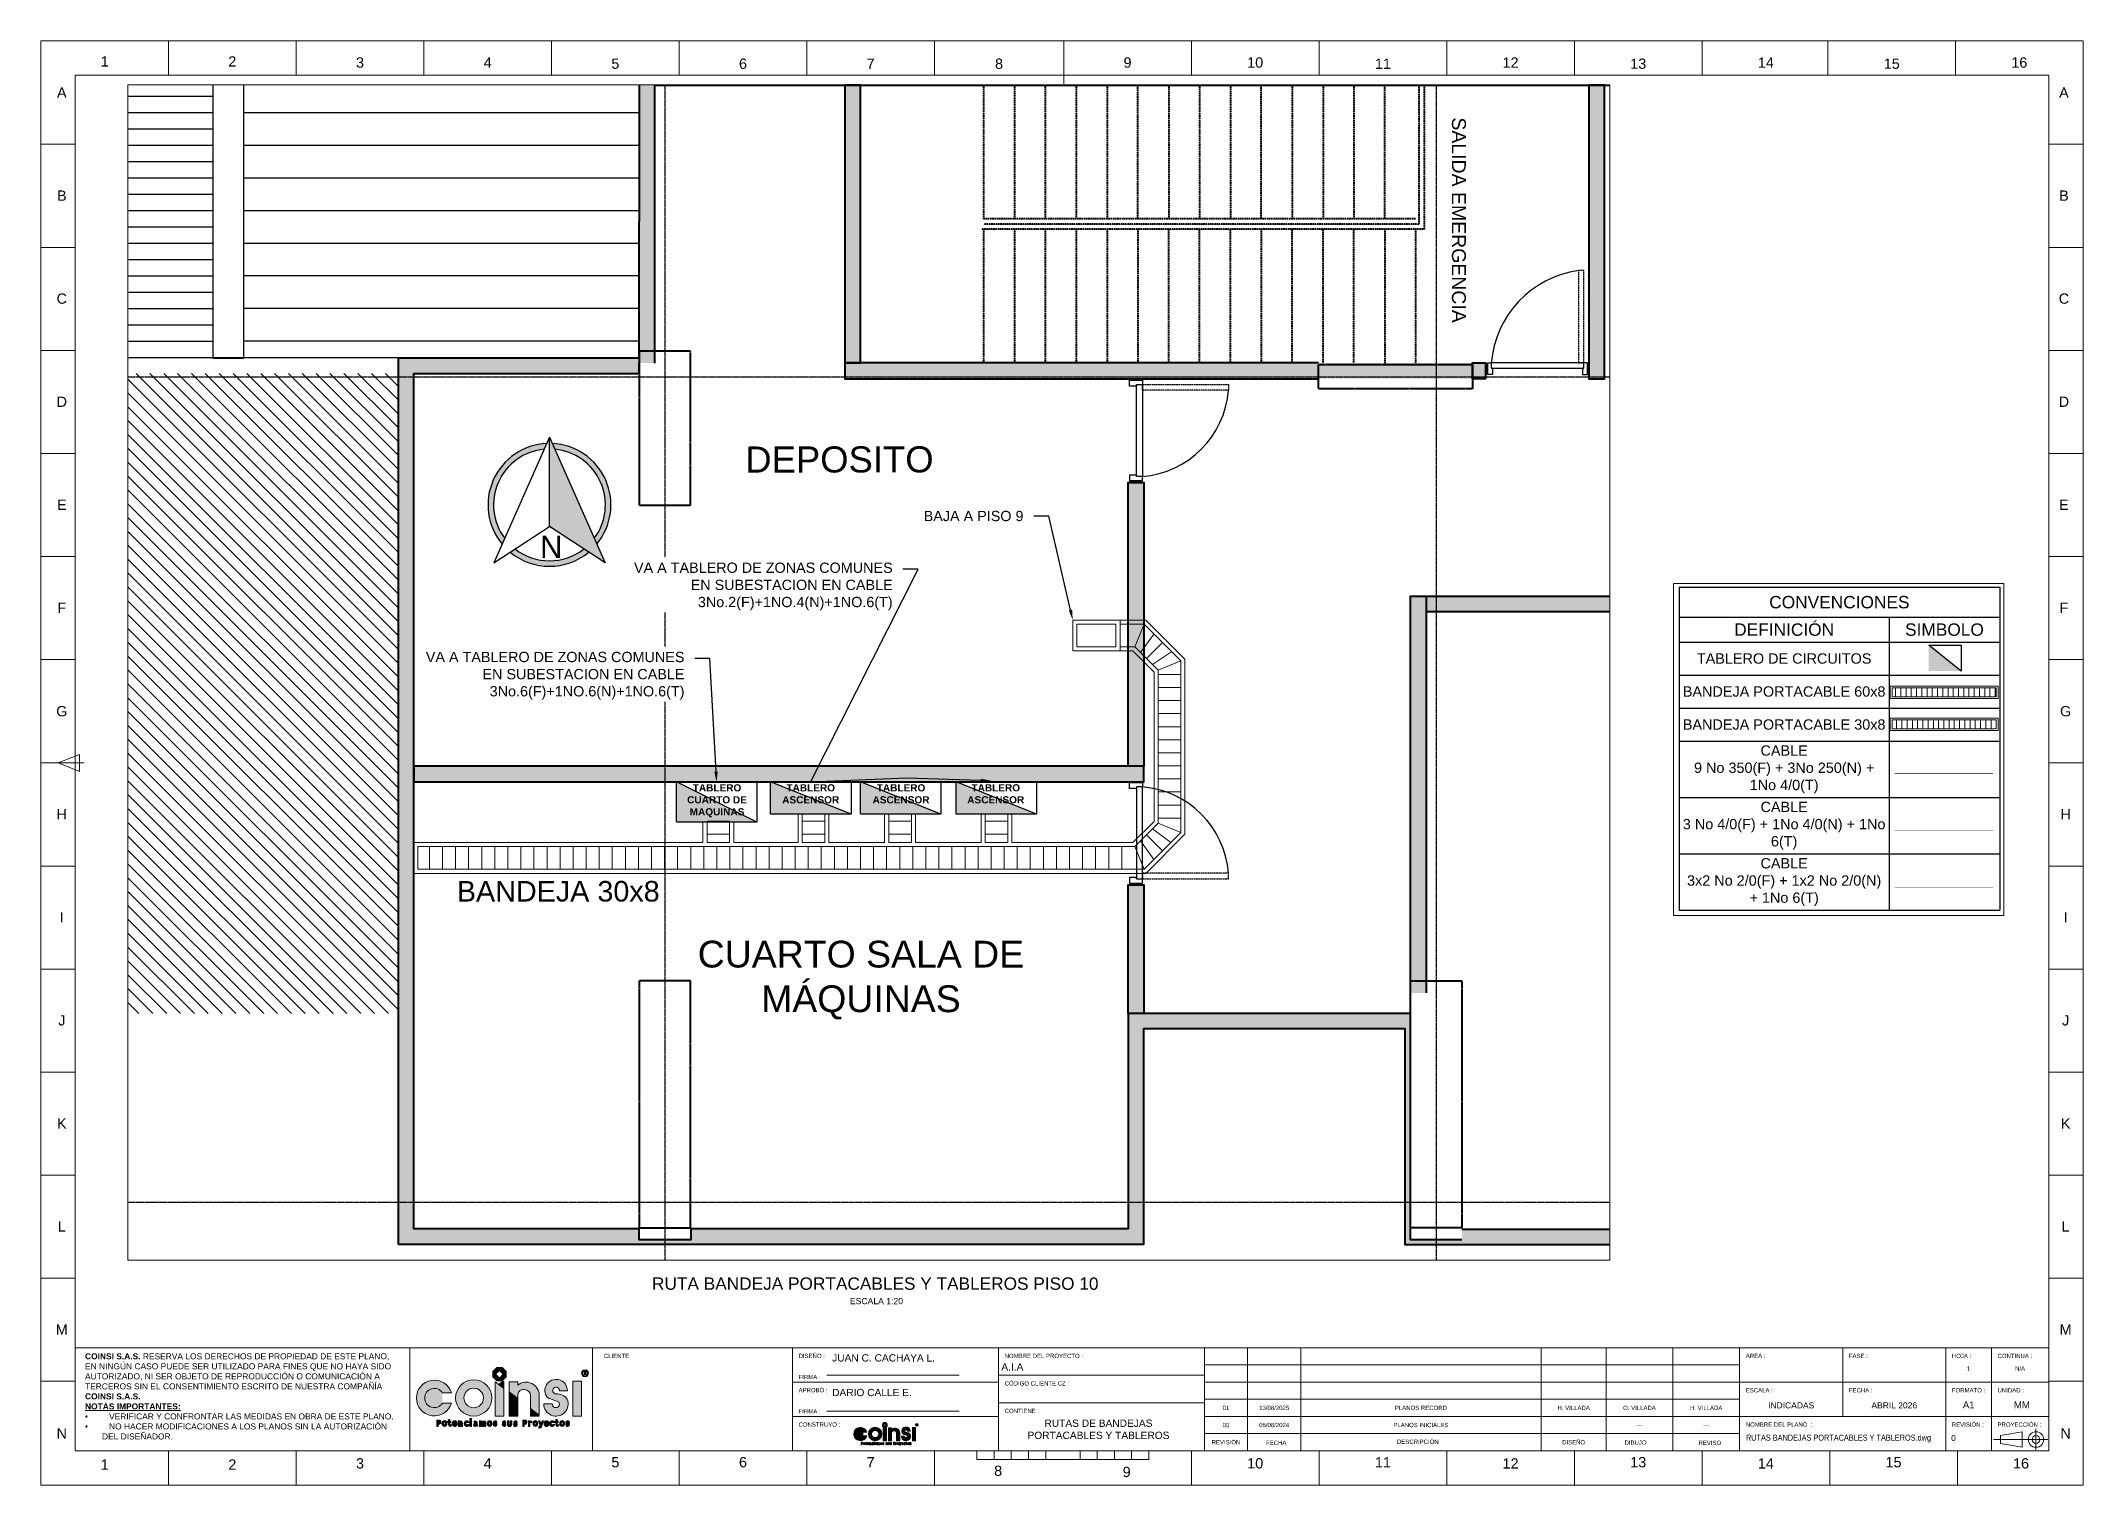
# Paper-space layout 'PISO 10' of a CAD drawing. Header units: millimetres. Extents: x -541 to 452, y 214 to 916.
# The model-space entities are those that its viewports show. They can reach past a viewport. Long polylines and large blocks are cut down to what shows.
import ezdxf
from ezdxf import colors
from ezdxf.entities.mleader import LeaderData, LeaderLine
from ezdxf.lldxf.tags import DXFTag
from ezdxf.math import Vec2, Vec3

# ---------------------------------------------------------------- set-up
doc = ezdxf.new("R2010")
doc.units = ezdxf.units.MM
for name, pattern in [('Center', [50.8, 31.75, -6.35, 6.35, -6.35]), ('DASHDOT', [1, 0.5, -0.25, 0, -0.25]), ('HIDDEN', [9.525, 6.35, -3.175]), ('HIDDEN2', [4.7625, 3.175, -1.5875])]:
    doc.linetypes.add(name, pattern=pattern)
doc.layers.get('Defpoints').update_dxf_attribs({"color": 8})
for name, color, linetype, lineweight in [('-CN-GYD-BANDEJA TIPO ESCALERA', 140, 'Continuous', 18), ('-CN-GYD-CAJETIN-A0', 7, 'Continuous', 5), ('-CN-GYD-LOGO COINSI', 7, 'Continuous', 5), ('-CN-GYD-TUBERÍA ILUMINACION', 5, 'Continuous', 18), ('A_COLUMNAS', 8, 'Continuous', 15), ('Estructura', 8, 'Continuous', 40), ('Muro', 9, 'Continuous', 40), ('TEXTOS', 8, 'Continuous', 20), ('Textos 1', 7, 'Continuous', 25)]:
    doc.layers.add(name, color=color, linetype=linetype, lineweight=lineweight)
for name, color, linetype in [('A-HATCH CONCRETO', 8, 'Continuous'), ('A_MUEBLES FIJOS', 252, 'Continuous'), ('AMOBLAMIENTO', 8, 'Continuous'), ('CIELOS', 8, 'Continuous'), ('Ducto', 142, 'Continuous'), ('EJE-ESTRUCTURA', 8, 'Center'), ('NORTE', 7, 'Continuous'), ('TB', 7, 'Continuous')]:
    doc.layers.add(name, color=color, linetype=linetype)
doc.styles.add('Annotative', font='arial.ttf', dxfattribs={"height": 2.5})
doc.styles.add('ARIAL', font='arial.ttf')
doc.styles.get("Standard").update_dxf_attribs({"font": 'arial.ttf'})
tags = doc.linetypes.add('AiX_LINE', pattern='A,0.5,-0.2,["AiX",Standard,S=0.1,R=0,X=-0.1,Y=-0.05],-0.25', length=0.95).pattern_tags.tags
tags[6] = DXFTag(74, 10)

psp = doc.layouts.new('PISO 10')

# ---------------------------------------------------------------- texts
at = {"insert": (-243.63, 315.05), "char_height": 6, "width": 216.0641, "attachment_point": 1}
psp.add_mtext('\\pxqc;RUTA BANDEJA PORTACABLES Y TABLEROS PISO 10\\P\\pi-4,l4,t4;{\\H0.5x; ESCALA 1:20}', dxfattribs=at)

msp = doc.modelspace()

# ---------------------------------------------------------------- texts
at = {"layer": 'A_COLUMNAS', "linetype": 'DASHDOT', "ltscale": 30, "insert": (544.515, -221.242), "char_height": 0.13, "attachment_point": 1, "rotation": 270}
msp.add_mtext_dynamic_manual_height_columns('\\pxqc;{\\H1.0417x;SALIDA EMERGENCIA}', width=3.7909, gutter_width=2.5, heights=[0], dxfattribs=at)
at = {"layer": 'A_COLUMNAS', "linetype": 'DASHDOT', "ltscale": 30, "insert": (536.738, -230.145), "char_height": 0.25, "attachment_point": 1}
msp.add_mtext_dynamic_manual_height_columns('\\pxqc;{\\H1.0417x;CUARTO SALA DE MÁQUINAS}', width=3.7909, gutter_width=2.5, heights=[0], dxfattribs=at)
at = {"layer": 'TEXTOS'}
msp.add_text('DEPOSITO', height=0.2537, rotation=0.0669, dxfattribs=at).set_placement((537.509, -225.593))
at = {"layer": 'Textos 1', "color": 42, "true_color": 0xdd8108, "char_height": 0.07, "attachment_point": 1}
for s, insert in [('\\pxqc;{\\fArial|b1|i0|c0|p34;TABLERO CUARTO DE MAQUINAS}', (536.814, -228.623, 0)), ('\\pxqc;{\\fArial|b1|i0|c0|p34;TABLERO ASCENSOR}', (537.725, -228.623, 0)), ('\\pxqc;{\\fArial|b1|i0|c0|p34;TABLERO ASCENSOR}', (538.603, -228.623, 0)), ('\\pxqc;{\\fArial|b1|i0|c0|p34;TABLERO ASCENSOR}', (539.524, -228.623, 0))]:
    msp.add_mtext_dynamic_manual_height_columns(s, width=0.84085, gutter_width=0.325, heights=[0], dxfattribs=dict(at, insert=insert))
at = {"layer": 'Textos 1', "insert": (534.705, -229.564), "char_height": 0.2, "width": 4.25953, "attachment_point": 1}
msp.add_mtext('BANDEJA 30x8 ', dxfattribs=at)

# ---------------------------------------------------------------- blocks, each defined once
blk = doc.blocks.new('LOGO COINSI')
at = {"layer": '-CN-GYD-LOGO COINSI'}
h = blk.add_hatch(color=256, dxfattribs=at)
h.set_gradient(color1=(128, 128, 128), color2=(128, 128, 128), tint=1)
h.paths.add_polyline_path([(1.5, -3.6), (3.6, -1.5), (3.6, 1.5), (1.5, 3.6), (-1.5, 3.6), (-3.6, 1.5), (-3.6, -1.5), (-1.5, -3.6)])
h.paths.add_polyline_path([(0, -2.1), (-2.1, 0), (0, 2.1), (2.1, 0)], flags=16)
h = blk.add_hatch(color=256, dxfattribs=at)
h.set_gradient(color1=(128, 128, 128), color2=(128, 128, 128), tint=1)
h.paths.add_polyline_path([(44.6, 0.5, 1), (48.4, 0.5, 1)])
h.paths.add_polyline_path([(47.9, 0.5, -1), (45.1, 0.5, -1)], flags=16)
h.paths.add_polyline_path([(46, 1.3), (46.3, 1.3), (46.7, 1.3, -0.881847), (46.7, 0.5), (47.3, -0.1), (46.9, -0.1), (46.3, 0.5), (46.3, -0.1), (46, -0.1)], flags=0)
h.paths.add_polyline_path([(46.3, 1.1), (46.7, 1.1, -0.827783), (46.7, 0.7), (46.3, 0.7)], flags=0)
h = blk.add_hatch(color=256, dxfattribs=at)
h.set_gradient(color1=(128, 128, 128), color2=(128, 128, 128), tint=1)
edge = h.paths.add_edge_path()
edge.add_line((-31, -10.1), (-26.1, -10.1))
edge.add_arc((-35.5, -12.9), 9.84, 17.0485, 342.9515)
edge.add_line((-26.1, -15.8), (-31, -15.8))
edge.add_arc((-35.5, -12.9), 5.3, 32.9761, 327.0239, ccw=False)
h = blk.add_hatch(color=256, dxfattribs=at)
h.set_gradient(color1=(128, 128, 128), color2=(128, 128, 128), tint=1)
h.paths.add_polyline_path([(-23.8, -12.9, 1), (-4.2, -12.9, 1)])
h.paths.add_polyline_path([(-8.7, -12.9, -1), (-19.3, -12.9, -1)], flags=16)
at = {"layer": '-CN-GYD-LOGO COINSI', "true_color": 0xf4d24e}
h = blk.add_hatch(color=53, dxfattribs=at)
h.set_gradient(color1=(248, 153, 30), color2=(248, 153, 30), tint=1)
h.paths.add_polyline_path([(-2.4, -4.2), (2.3, -7.8), (2.3, -22.8), (-2.4, -22.8)])
h = blk.add_hatch(color=53, dxfattribs=at)
h.set_gradient(color1=(248, 153, 30), color2=(248, 153, 30), tint=1)
h.paths.add_polyline_path([(2.3, -4), (1.6, -4), (-0.1, -5.4), (2.3, -7.2)])
at = {"layer": '-CN-GYD-LOGO COINSI'}
h = blk.add_hatch(color=256, dxfattribs=at)
h.set_gradient(color1=(128, 128, 128), color2=(128, 128, 128), tint=1)
h.paths.add_polyline_path([(9.9, -6), (9.9, -4.2), (5.3, -4.2), (5.3, -9.6), (9.9, -13.2), (9.9, -11, -0.872813), (16.9, -11.6), (16.9, -18.6), (21.6, -22.2), (21.6, -11.6, 0.647159)])
at = {"layer": '-CN-GYD-LOGO COINSI', "true_color": 0xf4d24e}
h = blk.add_hatch(color=53, dxfattribs=at)
h.set_gradient(color1=(248, 153, 30), color2=(248, 153, 30), tint=1)
h.paths.add_polyline_path([(5.3, -10.2), (9.9, -13.8), (9.9, -22.8), (5.3, -22.8)])
at = {"layer": '-CN-GYD-LOGO COINSI'}
h = blk.add_hatch(color=256, dxfattribs=at)
h.set_gradient(color1=(128, 128, 128), color2=(128, 128, 128), tint=1)
h.paths.add_polyline_path([(25.5, -11.9, 0.15722), (27.6, -13.4, -0.028285), (32.3, -15.2, -1.367151), (28.7, -16.1), (24.1, -16.1, 1.227605), (36.8, -13.6, 0.279305), (30.8, -10.7, -2.55302), (32.6, -9), (36.9, -9, 1.307532)])
h = blk.add_hatch(color=256, dxfattribs=at)
h.set_gradient(color1=(128, 128, 128), color2=(128, 128, 128), tint=1)
h.paths.add_polyline_path([(44.5, -3.7), (39.9, -3.7), (39.9, -22.8), (44.5, -22.8)])
at = {"layer": '-CN-GYD-LOGO COINSI', "true_color": 0xf4d24e}
h = blk.add_hatch(color=53, dxfattribs=at)
h.set_gradient(color1=(248, 153, 30), color2=(248, 153, 30), tint=1)
h.paths.add_polyline_path([(16.9, -19.2), (21.6, -22.8), (16.9, -22.8)])
at = {"layer": '-CN-GYD-LOGO COINSI'}
h = blk.add_hatch(color=256, dxfattribs=at)
h.set_gradient(color1=(128, 128, 128), color2=(128, 128, 128), tint=1)
h.paths.add_polyline_path([(-33.3, -27.2), (-33, -27.2, 1), (-33, -24.9), (-34.1, -24.9), (-34.1, -28.4), (-33.3, -28.4)])
h.paths.add_polyline_path([(-33.3, -26.4), (-33.3, -25.6), (-33, -25.6, -1), (-33, -26.4)], flags=16)
h = blk.add_hatch(color=256, dxfattribs=at)
h.set_gradient(color1=(128, 128, 128), color2=(128, 128, 128), tint=1)
edge = h.paths.add_edge_path()
edge.add_ellipse((-29.9, -26.8), major_axis=(0, 1.55), ratio=0.869732, start_angle=0, end_angle=360)
edge = h.paths.add_edge_path(flags=16)
edge.add_spline(control_points=[(-29.9, -26.1), (-29.9, -26.1), (-30, -26.1), (-30.2, -26.2), (-30.2, -26.3), (-30.4, -26.5), (-30.4, -26.6), (-30.4, -26.9), (-30.4, -27), (-30.3, -27.3), (-30.3, -27.4), (-30.1, -27.5), (-30.1, -27.6), (-29.9, -27.6), (-29.9, -27.6), (-29.7, -27.6), (-29.6, -27.5), (-29.5, -27.4), (-29.4, -27.3), (-29.3, -27.1), (-29.3, -26.9), (-29.3, -26.6), (-29.4, -26.5), (-29.5, -26.3), (-29.6, -26.2), (-29.7, -26.1), (-29.8, -26.1), (-29.9, -26.1), (-29.9, -26.1), (-29.9, -26.1)], knot_values=[0, 0, 0, 0, 0.478588, 0.478588, 0.957176, 0.957176, 1.435763, 1.435763, 1.914351, 1.914351, 2.392939, 2.392939, 2.871527, 2.871527, 3.350114, 3.350114, 3.828702, 3.828702, 4.30729, 4.30729, 4.785878, 4.785878, 5.264465, 5.264465, 5.743053, 5.743053, 6.221641, 6.221641, 6.283185, 6.283185, 6.283185, 6.283185], degree=3, periodic=0)
h = blk.add_hatch(color=256, dxfattribs=at)
h.set_gradient(color1=(128, 128, 128), color2=(128, 128, 128), tint=1)
edge = h.paths.add_edge_path()
edge.add_line((-27.6, -26.3), (-28.2, -26.3))
edge.add_line((-28.2, -26.3), (-28.2, -25.6))
edge.add_line((-28.2, -25.6), (-27.6, -25.6))
edge.add_line((-27.6, -25.6), (-27.6, -24.7))
edge.add_line((-27.6, -24.7), (-27, -24.7))
edge.add_line((-27, -24.7), (-27, -25.6))
edge.add_line((-27, -25.6), (-26.4, -25.6))
edge.add_line((-26.4, -25.6), (-26.4, -26.3))
edge.add_line((-26.4, -26.3), (-27, -26.3))
edge.add_line((-27, -26.3), (-27, -27.6))
edge.add_arc((-26.8, -27.5), 0.2, 192.4568, 356.7326)
edge.add_line((-26.6, -27.6), (-25.9, -27.6))
edge.add_arc((-26.8, -27.5), 0.838, 182.8161, 359.3518, ccw=False)
edge.add_line((-27.6, -27.6), (-27.6, -26.3))
h = blk.add_hatch(color=256, dxfattribs=at)
h.set_gradient(color1=(128, 128, 128), color2=(128, 128, 128), tint=1)
edge = h.paths.add_edge_path()
edge.add_spline(control_points=[(-22.9, -27.1), (-22.8, -26.2), (-23.2, -25.5), (-24, -25.3), (-24.7, -25.1), (-25.4, -25.6), (-25.6, -26.4), (-25.8, -27.3), (-25.4, -28), (-24.7, -28.3), (-24, -28.6), (-23.3, -28.2), (-23, -27.4)], knot_values=[0, 0, 0, 0, 1.514313, 1.514313, 1.514313, 3.028625, 3.028625, 3.028625, 4.542938, 4.542938, 4.542938, 6.057251, 6.057251, 6.057251, 6.057251], weights=[1, 0.817861, 0.817861, 1, 0.817861, 0.817861, 1, 0.817861, 0.817861, 1, 0.817861, 0.817861, 1], degree=3, periodic=0)
edge.add_spline(control_points=[(-23, -27.4), (-23.3, -27.4), (-23.6, -27.4), (-23.9, -27.4)], knot_values=[9.126652, 9.126652, 9.126652, 9.126652, 10.126652, 10.126652, 10.126652, 10.126652], weights=[1, 1, 1, 1], degree=3, periodic=0)
edge.add_spline(control_points=[(-23.9, -27.4), (-23.9, -27.4), (-23.9, -27.5), (-24, -27.5), (-24.1, -27.6), (-24.2, -27.6), (-24.3, -27.6), (-24.4, -27.6), (-24.5, -27.5), (-24.7, -27.4), (-24.7, -27.3), (-24.8, -27.1), (-24.8, -27.1), (-24.8, -27.1)], knot_values=[7.057251, 7.057251, 7.057251, 7.057251, 7.15134, 7.15134, 7.629928, 7.629928, 8.108516, 8.108516, 8.587103, 8.587103, 9.065691, 9.065691, 9.126652, 9.126652, 9.126652, 9.126652], weights=[1, 1, 1, 1, 1, 1, 1, 1, 1, 1, 1, 1, 1, 1], degree=3, periodic=0)
edge.add_spline(control_points=[(-24.8, -27.1), (-24.2, -27.1), (-23.5, -27.1), (-22.9, -27.1)], knot_values=[6.057251, 6.057251, 6.057251, 6.057251, 7.057251, 7.057251, 7.057251, 7.057251], weights=[1, 1, 1, 1], degree=3, periodic=0)
edge = h.paths.add_edge_path(flags=16)
edge.add_spline(control_points=[(-23.8, -26.5), (-23.8, -26.5), (-23.8, -26.4), (-23.9, -26.3), (-23.9, -26.2), (-24.1, -26.1), (-24.2, -26.1), (-24.2, -26.1), (-24.3, -26.1), (-24.3, -26.1), (-24.3, -26.1), (-24.4, -26.1), (-24.5, -26.2), (-24.6, -26.3), (-24.7, -26.4), (-24.7, -26.5), (-24.7, -26.5), (-24.4, -26.5), (-24.1, -26.5), (-23.8, -26.5)], knot_values=[0, 0, 0, 0, 0.11886, 0.11886, 0.597448, 0.597448, 1.076035, 1.076035, 1.13758, 1.13758, 1.13758, 1.616168, 1.616168, 2.094755, 2.094755, 2.275045, 2.275045, 2.275045, 3.275045, 3.275045, 3.275045, 3.275045], weights=[1, 1, 1, 1, 1, 1, 1, 1, 1, 1, 1, 1, 1, 1, 1, 1, 1, 1, 1, 1], degree=3, periodic=0)
h = blk.add_hatch(color=256, dxfattribs=at)
h.set_gradient(color1=(128, 128, 128), color2=(128, 128, 128), tint=1)
edge = h.paths.add_edge_path()
edge.add_line((-20, -28.4), (-20, -26.6))
edge.add_arc((-21.1, -26.6), 1.1, 360, 435.9683)
edge.add_line((-20.8, -25.5), (-21.3, -25.5))
edge.add_line((-21.3, -25.5), (-21.3, -25.3))
edge.add_line((-21.3, -25.3), (-22.2, -25.3))
edge.add_line((-22.2, -25.3), (-22.2, -28.4))
edge.add_line((-22.2, -28.4), (-21.3, -28.4))
edge.add_line((-21.3, -28.4), (-21.3, -26.6))
edge.add_arc((-21.1, -26.6), 0.266, 0, 180, ccw=False)
edge.add_line((-20.8, -26.6), (-20.8, -28.4))
edge.add_line((-20.8, -28.4), (-20, -28.4))
h = blk.add_hatch(color=256, dxfattribs=at)
h.set_gradient(color1=(128, 128, 128), color2=(128, 128, 128), tint=1)
edge = h.paths.add_edge_path()
edge.add_spline(control_points=[(-16.5, -27.4), (-16.7, -28.1), (-17.3, -28.5), (-18, -28.4), (-18.6, -28.2), (-19.1, -27.7), (-19.1, -26.9), (-19.1, -26.1), (-18.7, -25.5), (-18, -25.3), (-17.4, -25.2), (-16.8, -25.5), (-16.5, -26.3), (-16.8, -26.3), (-17.1, -26.3), (-17.4, -26.3), (-17.4, -26.2), (-17.5, -26.2), (-17.6, -26.1), (-17.6, -26.1), (-17.7, -26.1), (-17.7, -26.1), (-17.7, -26.1), (-17.8, -26.1), (-17.9, -26.1), (-18, -26.2), (-18.1, -26.3), (-18.2, -26.5), (-18.3, -26.6), (-18.3, -26.9), (-18.3, -27), (-18.2, -27.3), (-18.1, -27.4), (-18, -27.5), (-17.9, -27.6), (-17.8, -27.6), (-17.7, -27.6), (-17.6, -27.6), (-17.5, -27.5), (-17.4, -27.4), (-17.4, -27.4), (-17.4, -27.4), (-17.1, -27.4), (-16.8, -27.4), (-16.5, -27.4)], knot_values=[0, 0, 0, 0, 1.382573, 1.382573, 1.382573, 2.765147, 2.765147, 2.765147, 4.14772, 4.14772, 4.14772, 5.530294, 5.530294, 5.530294, 6.530294, 6.530294, 6.530294, 6.724306, 6.724306, 7.202893, 7.202893, 7.264438, 7.264438, 7.264438, 7.743025, 7.743025, 8.221613, 8.221613, 8.700201, 8.700201, 9.178789, 9.178789, 9.657377, 9.657377, 10.135964, 10.135964, 10.614552, 10.614552, 11.09314, 11.09314, 11.245726, 11.245726, 11.245726, 12.245726, 12.245726, 12.245726, 12.245726], weights=[1, 0.846951, 0.846951, 1, 0.846951, 0.846951, 1, 0.846951, 0.846951, 1, 0.846951, 0.846951, 1, 1, 1, 1, 1, 1, 1, 1, 1, 1, 1, 1, 1, 1, 1, 1, 1, 1, 1, 1, 1, 1, 1, 1, 1, 1, 1, 1, 1, 1, 1, 1, 1], degree=3, periodic=0)
h = blk.add_hatch(color=256, dxfattribs=at)
h.set_gradient(color1=(128, 128, 128), color2=(128, 128, 128), tint=1)
h.paths.add_polyline_path([(-16.1, -25), (-15.1, -25), (-15.1, -24.1), (-16.1, -24.1)])
h = blk.add_hatch(color=256, dxfattribs=at)
h.set_gradient(color1=(128, 128, 128), color2=(128, 128, 128), tint=1)
h.paths.add_polyline_path([(-16.1, -28.4), (-15.1, -28.4), (-15.1, -25.3), (-16.1, -25.3)])
h = blk.add_hatch(color=256, dxfattribs=at)
h.set_gradient(color1=(128, 128, 128), color2=(128, 128, 128), tint=1)
h.paths.add_polyline_path([(-12.7, -26.6, 1.957984), (-12.4, -28.1, 0.157661), (-11.9, -28.3), (-11.8, -27.8, -0.352369), (-12.1, -27.5), (-12.1, -26.3, 0.900848), (-14, -26.1), (-13.4, -26.1, -0.770996), (-12.7, -26.3)])
h.paths.add_polyline_path([(-12.7, -27.5, -1), (-13.5, -27.5, -1)], flags=16)
h = blk.add_hatch(color=256, dxfattribs=at)
h.set_gradient(color1=(128, 128, 128), color2=(128, 128, 128), tint=1)
h.paths.add_polyline_path([(-7.4, -26.2, 0.292399), (-8, -25.5), (-8.6, -25.5, 0.390681), (-9.2, -25.9, 0.305296), (-9.6, -25.5), (-10.1, -25.5), (-10.1, -25.3), (-10.9, -25.3), (-10.9, -28.4), (-10.1, -28.4), (-10.1, -26.6, -1), (-9.6, -26.6), (-9.6, -28.4), (-8.7, -28.4), (-8.7, -26.6, -1.000553), (-8.2, -26.6), (-8.2, -28.4), (-7.4, -28.4)])
h = blk.add_hatch(color=256, dxfattribs=at)
h.set_gradient(color1=(128, 128, 128), color2=(128, 128, 128), tint=1)
edge = h.paths.add_edge_path()
edge.add_ellipse((-5.3, -26.8), major_axis=(0, 1.55), ratio=0.869732, start_angle=0, end_angle=360)
edge = h.paths.add_edge_path(flags=16)
edge.add_spline(control_points=[(-5.3, -26.1), (-5.4, -26.1), (-5.4, -26.1), (-5.6, -26.2), (-5.7, -26.3), (-5.8, -26.5), (-5.8, -26.6), (-5.9, -26.9), (-5.8, -27), (-5.8, -27.3), (-5.7, -27.4), (-5.6, -27.5), (-5.5, -27.6), (-5.3, -27.6), (-5.3, -27.6), (-5.1, -27.6), (-5.1, -27.5), (-4.9, -27.4), (-4.9, -27.3), (-4.8, -27.1), (-4.7, -26.9), (-4.8, -26.6), (-4.8, -26.5), (-4.9, -26.3), (-5, -26.2), (-5.1, -26.1), (-5.2, -26.1), (-5.3, -26.1), (-5.3, -26.1), (-5.3, -26.1)], knot_values=[0, 0, 0, 0, 0.478588, 0.478588, 0.957176, 0.957176, 1.435763, 1.435763, 1.914351, 1.914351, 2.392939, 2.392939, 2.871527, 2.871527, 3.350114, 3.350114, 3.828702, 3.828702, 4.30729, 4.30729, 4.785878, 4.785878, 5.264465, 5.264465, 5.743053, 5.743053, 6.221641, 6.221641, 6.283185, 6.283185, 6.283185, 6.283185], degree=3, periodic=0)
h = blk.add_hatch(color=256, dxfattribs=at)
h.set_gradient(color1=(128, 128, 128), color2=(128, 128, 128), tint=1)
h.paths.add_polyline_path([(-2.1, -27.2, -1.381066), (-2.7, -27.4), (-3.4, -27.4, 1.227605), (-1.5, -27, 0.268229), (-2.3, -26.5, -2.852099), (-2.1, -26.3), (-1.4, -26.3, 1.307532), (-3.2, -26.7, 0.15722), (-2.9, -27, -0.030152)])
h = blk.add_hatch(color=256, dxfattribs=at)
h.set_gradient(color1=(128, 128, 128), color2=(128, 128, 128), tint=1)
h.paths.add_polyline_path([(3.4, -27, 0.268229), (2.6, -26.5, -2.852099), (2.8, -26.3), (3.5, -26.3, 1.307532), (1.7, -26.7, 0.15722), (2, -27, -0.030152), (2.8, -27.2, -1.381066), (2.2, -27.4), (1.5, -27.4, 1.227605)])
h = blk.add_hatch(color=256, dxfattribs=at)
h.set_gradient(color1=(128, 128, 128), color2=(128, 128, 128), tint=1)
h.paths.add_polyline_path([(5.1, -27.2), (5.1, -25.3), (4.3, -25.3), (4.3, -27.3, 0.942727), (6.7, -27.3), (6.7, -25.3), (5.9, -25.3), (5.9, -27.2, -1)])
h = blk.add_hatch(color=256, dxfattribs=at)
h.set_gradient(color1=(128, 128, 128), color2=(128, 128, 128), tint=1)
h.paths.add_polyline_path([(9.6, -27, 0.268229), (8.7, -26.5, -2.852099), (9, -26.3), (9.6, -26.3, 1.307532), (7.9, -26.7, 0.15722), (8.2, -27, -0.030152), (8.9, -27.2, -1.381066), (8.4, -27.4), (7.6, -27.4, 1.227605)])
h = blk.add_hatch(color=256, dxfattribs=at)
h.set_gradient(color1=(128, 128, 128), color2=(128, 128, 128), tint=1)
h.paths.add_polyline_path([(13.5, -27.2), (13.8, -27.2, 1), (13.8, -24.9), (12.7, -24.9), (12.7, -28.4), (13.5, -28.4)])
h.paths.add_polyline_path([(13.5, -26.4), (13.5, -25.6), (13.8, -25.6, -1), (13.8, -26.4)], flags=16)
h = blk.add_hatch(color=256, dxfattribs=at)
h.set_gradient(color1=(128, 128, 128), color2=(128, 128, 128), tint=1)
h.paths.add_polyline_path([(15.7, -28.4), (16.6, -28.4), (16.6, -26.6, -0.414214), (16.8, -26.3), (17.4, -26.3, 1), (17.4, -25.5), (16.6, -25.5), (16.6, -25.3), (15.7, -25.3)])
h = blk.add_hatch(color=256, dxfattribs=at)
h.set_gradient(color1=(128, 128, 128), color2=(128, 128, 128), tint=1)
edge = h.paths.add_edge_path()
edge.add_ellipse((19.5, -26.8), major_axis=(0, 1.55), ratio=0.869732, start_angle=0, end_angle=360)
edge = h.paths.add_edge_path(flags=16)
edge.add_spline(control_points=[(19.5, -26.1), (19.4, -26.1), (19.3, -26.1), (19.2, -26.2), (19.1, -26.3), (19, -26.5), (18.9, -26.6), (18.9, -26.9), (18.9, -27), (19, -27.3), (19.1, -27.4), (19.2, -27.5), (19.3, -27.6), (19.4, -27.6), (19.5, -27.6), (19.6, -27.6), (19.7, -27.5), (19.9, -27.4), (19.9, -27.3), (20, -27.1), (20, -26.9), (20, -26.6), (20, -26.5), (19.9, -26.3), (19.8, -26.2), (19.6, -26.1), (19.6, -26.1), (19.5, -26.1), (19.5, -26.1), (19.5, -26.1)], knot_values=[0, 0, 0, 0, 0.478588, 0.478588, 0.957176, 0.957176, 1.435763, 1.435763, 1.914351, 1.914351, 2.392939, 2.392939, 2.871527, 2.871527, 3.350114, 3.350114, 3.828702, 3.828702, 4.30729, 4.30729, 4.785878, 4.785878, 5.264465, 5.264465, 5.743053, 5.743053, 6.221641, 6.221641, 6.283185, 6.283185, 6.283185, 6.283185], degree=3, periodic=0)
h = blk.add_hatch(color=256, dxfattribs=at)
h.set_gradient(color1=(128, 128, 128), color2=(128, 128, 128), tint=1)
h.paths.add_polyline_path([(22, -25.3), (21.2, -25.3), (22.2, -27.9), (22.1, -28.1, -0.209065), (21.5, -28.4), (21.4, -28.4), (21.4, -29.3), (21.7, -29.3, 0.245879), (22.8, -28.6), (24, -25.3), (23.2, -25.3), (22.6, -26.8)])
h = blk.add_hatch(color=256, dxfattribs=at)
h.set_gradient(color1=(128, 128, 128), color2=(128, 128, 128), tint=1)
edge = h.paths.add_edge_path()
edge.add_spline(control_points=[(26.9, -27.1), (27, -26.2), (26.6, -25.5), (25.8, -25.3), (25.1, -25.1), (24.5, -25.6), (24.3, -26.4), (24.1, -27.3), (24.4, -28), (25.1, -28.3), (25.9, -28.6), (26.5, -28.2), (26.8, -27.4)], knot_values=[0, 0, 0, 0, 1.514313, 1.514313, 1.514313, 3.028625, 3.028625, 3.028625, 4.542938, 4.542938, 4.542938, 6.057251, 6.057251, 6.057251, 6.057251], weights=[1, 0.817861, 0.817861, 1, 0.817861, 0.817861, 1, 0.817861, 0.817861, 1, 0.817861, 0.817861, 1], degree=3, periodic=0)
edge.add_spline(control_points=[(26.8, -27.4), (26.5, -27.4), (26.2, -27.4), (25.9, -27.4)], knot_values=[9.126652, 9.126652, 9.126652, 9.126652, 10.126652, 10.126652, 10.126652, 10.126652], weights=[1, 1, 1, 1], degree=3, periodic=0)
edge.add_spline(control_points=[(25.9, -27.4), (25.9, -27.4), (25.9, -27.5), (25.8, -27.5), (25.7, -27.6), (25.6, -27.6), (25.5, -27.6), (25.4, -27.6), (25.3, -27.5), (25.2, -27.4), (25.1, -27.3), (25.1, -27.1), (25.1, -27.1), (25, -27.1)], knot_values=[7.057251, 7.057251, 7.057251, 7.057251, 7.15134, 7.15134, 7.629928, 7.629928, 8.108516, 8.108516, 8.587103, 8.587103, 9.065691, 9.065691, 9.126652, 9.126652, 9.126652, 9.126652], weights=[1, 1, 1, 1, 1, 1, 1, 1, 1, 1, 1, 1, 1, 1], degree=3, periodic=0)
edge.add_spline(control_points=[(25, -27.1), (25.7, -27.1), (26.3, -27.1), (26.9, -27.1)], knot_values=[6.057251, 6.057251, 6.057251, 6.057251, 7.057251, 7.057251, 7.057251, 7.057251], weights=[1, 1, 1, 1], degree=3, periodic=0)
edge = h.paths.add_edge_path(flags=16)
edge.add_spline(control_points=[(26.1, -26.5), (26, -26.5), (26, -26.4), (26, -26.3), (25.9, -26.2), (25.7, -26.1), (25.7, -26.1), (25.6, -26.1), (25.6, -26.1), (25.6, -26.1), (25.5, -26.1), (25.4, -26.1), (25.3, -26.2), (25.2, -26.3), (25.1, -26.4), (25.1, -26.5), (25.1, -26.5), (25.4, -26.5), (25.7, -26.5), (26.1, -26.5)], knot_values=[0, 0, 0, 0, 0.11886, 0.11886, 0.597448, 0.597448, 1.076035, 1.076035, 1.13758, 1.13758, 1.13758, 1.616168, 1.616168, 2.094755, 2.094755, 2.275045, 2.275045, 2.275045, 3.275045, 3.275045, 3.275045, 3.275045], weights=[1, 1, 1, 1, 1, 1, 1, 1, 1, 1, 1, 1, 1, 1, 1, 1, 1, 1, 1, 1], degree=3, periodic=0)
h = blk.add_hatch(color=256, dxfattribs=at)
h.set_gradient(color1=(128, 128, 128), color2=(128, 128, 128), tint=1)
edge = h.paths.add_edge_path()
edge.add_spline(control_points=[(29, -27.4), (29, -27.4), (29, -27.4), (28.9, -27.5), (28.8, -27.6), (28.7, -27.6), (28.6, -27.6), (28.4, -27.6), (28.4, -27.5), (28.2, -27.4), (28.2, -27.3), (28.1, -27), (28.1, -26.9), (28.1, -26.6), (28.1, -26.5), (28.3, -26.3), (28.3, -26.2), (28.5, -26.1), (28.6, -26.1), (28.6, -26.1), (28.6, -26.1), (28.6, -26.1), (28.7, -26.1), (28.8, -26.1), (28.9, -26.2), (28.9, -26.2), (29, -26.3)], knot_values=[6.530294, 6.530294, 6.530294, 6.530294, 6.682879, 6.682879, 7.161467, 7.161467, 7.640055, 7.640055, 8.118643, 8.118643, 8.59723, 8.59723, 9.075818, 9.075818, 9.554406, 9.554406, 10.032994, 10.032994, 10.511581, 10.511581, 10.511581, 10.573126, 10.573126, 11.051714, 11.051714, 11.245726, 11.245726, 11.245726, 11.245726], weights=[1, 1, 1, 1, 1, 1, 1, 1, 1, 1, 1, 1, 1, 1, 1, 1, 1, 1, 1, 1, 1, 1, 1, 1, 1, 1, 1], degree=3, periodic=0)
edge.add_spline(control_points=[(29, -26.3), (29.3, -26.3), (29.6, -26.3), (29.9, -26.3)], knot_values=[5.530294, 5.530294, 5.530294, 5.530294, 6.530294, 6.530294, 6.530294, 6.530294], weights=[1, 1, 1, 1], degree=3, periodic=0)
edge.add_spline(control_points=[(29.9, -26.3), (29.6, -25.5), (29, -25.2), (28.4, -25.3), (27.7, -25.5), (27.3, -26.1), (27.3, -26.9), (27.3, -27.7), (27.7, -28.2), (28.4, -28.4), (29.1, -28.5), (29.7, -28.1), (29.9, -27.4)], knot_values=[0, 0, 0, 0, 1.382573, 1.382573, 1.382573, 2.765147, 2.765147, 2.765147, 4.14772, 4.14772, 4.14772, 5.530294, 5.530294, 5.530294, 5.530294], weights=[1, 0.846951, 0.846951, 1, 0.846951, 0.846951, 1, 0.846951, 0.846951, 1, 0.846951, 0.846951, 1], degree=3, periodic=0)
edge.add_spline(control_points=[(29.9, -27.4), (29.6, -27.4), (29.3, -27.4), (29, -27.4)], knot_values=[11.245726, 11.245726, 11.245726, 11.245726, 12.245726, 12.245726, 12.245726, 12.245726], weights=[1, 1, 1, 1], degree=3, periodic=0)
h = blk.add_hatch(color=256, dxfattribs=at)
h.set_gradient(color1=(128, 128, 128), color2=(128, 128, 128), tint=1)
h.paths.add_polyline_path([(30.7, -26.3), (30.7, -27.6, 0.970215), (32.4, -27.6), (31.8, -27.6, -0.871401), (31.4, -27.6), (31.4, -26.3), (31.9, -26.3), (31.9, -25.6), (31.4, -25.6), (31.4, -24.7), (30.7, -24.7), (30.7, -25.6), (30.1, -25.6), (30.1, -26.3)])
h = blk.add_hatch(color=256, dxfattribs=at)
h.set_gradient(color1=(128, 128, 128), color2=(128, 128, 128), tint=1)
edge = h.paths.add_edge_path()
edge.add_ellipse((34.1, -26.8), major_axis=(0, 1.55), ratio=0.869732, start_angle=0, end_angle=360)
edge = h.paths.add_edge_path(flags=16)
edge.add_spline(control_points=[(34.1, -26.1), (34, -26.1), (33.9, -26.1), (33.8, -26.2), (33.7, -26.3), (33.6, -26.5), (33.5, -26.6), (33.5, -26.9), (33.5, -27), (33.6, -27.3), (33.7, -27.4), (33.8, -27.5), (33.9, -27.6), (34, -27.6), (34.1, -27.6), (34.2, -27.6), (34.3, -27.5), (34.5, -27.4), (34.5, -27.3), (34.6, -27.1), (34.6, -26.9), (34.6, -26.6), (34.6, -26.5), (34.5, -26.3), (34.4, -26.2), (34.2, -26.1), (34.2, -26.1), (34.1, -26.1), (34.1, -26.1), (34.1, -26.1)], knot_values=[0, 0, 0, 0, 0.478588, 0.478588, 0.957176, 0.957176, 1.435763, 1.435763, 1.914351, 1.914351, 2.392939, 2.392939, 2.871527, 2.871527, 3.350114, 3.350114, 3.828702, 3.828702, 4.30729, 4.30729, 4.785878, 4.785878, 5.264465, 5.264465, 5.743053, 5.743053, 6.221641, 6.221641, 6.283185, 6.283185, 6.283185, 6.283185], degree=3, periodic=0)
h = blk.add_hatch(color=256, dxfattribs=at)
h.set_gradient(color1=(128, 128, 128), color2=(128, 128, 128), tint=1)
h.paths.add_polyline_path([(37.4, -26.3), (38, -26.3, 1.307532), (36.2, -26.7, 0.15722), (36.6, -27, -0.030152), (37.3, -27.2, -1.381066), (36.8, -27.4), (36, -27.4, 1.227605), (38, -27, 0.268229), (37.1, -26.5, -2.852099)])
at = {"layer": '-CN-GYD-LOGO COINSI', "color": 8}
for points in [[(-3.6, -1.5), (-1.5, -3.6), (1.5, -3.6), (3.6, -1.5), (3.6, 1.5), (1.5, 3.6), (-1.5, 3.6), (-3.6, 1.5)], [(2.1, 0), (0, 2.1), (-2.1, 0), (0, -2.1)], [(39.9, -3.7), (44.5, -3.7), (44.5, -22.8), (39.9, -22.8)], [(-16.1, -25), (-15.1, -25), (-15.1, -24.1), (-16.1, -24.1)], [(-16.1, -28.4), (-15.1, -28.4), (-15.1, -25.3), (-16.1, -25.3)]]:
    blk.add_lwpolyline(points, close=True, dxfattribs=at)
for points in [[(46.7, 1.3, -0.881847), (46.7, 0.5), (47.3, -0.1), (46.9, -0.1), (46.3, 0.5), (46.3, -0.1), (46, -0.1), (46, 1.3), (46.3, 1.3), (46.7, 1.3)], [(46.7, 1.1, -0.827783), (46.7, 0.7), (46.3, 0.7), (46.3, 1.1), (46.7, 1.1)], [(-8.7, -26.6), (-8.7, -26.6, -1), (-8.2, -26.6), (-8.2, -28.4), (-7.4, -28.4), (-7.4, -26.2, 0.292399), (-8, -25.5), (-8.6, -25.5, 0.390681), (-9.2, -25.9, 0.305296), (-9.6, -25.5), (-10.1, -25.5), (-10.1, -25.3), (-10.9, -25.3), (-10.9, -28.4), (-10.1, -28.4), (-10.1, -26.6, -1), (-9.6, -26.6), (-9.6, -28.4), (-8.7, -28.4), (-8.7, -26.6)], [(-2.3, -26.5, -2.852099), (-2.1, -26.3), (-1.4, -26.3, 1.307532), (-3.2, -26.7, 0.15722), (-2.9, -27, -0.030152), (-2.1, -27.2, -1.381066), (-2.7, -27.4), (-3.4, -27.4, 1.227605), (-1.5, -27, 0.279305), (-2.4, -26.5)], [(2.6, -26.5, -2.852099), (2.8, -26.3), (3.5, -26.3, 1.307532), (1.7, -26.7, 0.15722), (2, -27, -0.030152), (2.8, -27.2, -1.381066), (2.2, -27.4), (1.5, -27.4, 1.227605), (3.4, -27, 0.279305), (2.5, -26.5)], [(5.1, -27.2), (5.1, -25.3), (4.3, -25.3), (4.3, -27.3, 0.942727), (6.7, -27.3), (6.7, -25.3), (5.9, -25.3), (5.9, -27.2, -1), (5.1, -27.2)], [(8.7, -26.5, -2.852099), (9, -26.3), (9.6, -26.3, 1.307532), (7.9, -26.7, 0.15722), (8.2, -27, -0.030152), (8.9, -27.2, -1.381066), (8.4, -27.4), (7.6, -27.4, 1.227605), (9.6, -27, 0.279305), (8.7, -26.5)], [(37.1, -26.5, -2.852099), (37.4, -26.3), (38, -26.3, 1.307532), (36.2, -26.7, 0.15722), (36.6, -27, -0.030152), (37.3, -27.2, -1.381066), (36.8, -27.4), (36, -27.4, 1.227605), (38, -27, 0.279305), (37.1, -26.5)]]:
    blk.add_lwpolyline(points, format="xyb", dxfattribs=at)
for points in [[(-31, -10.1), (-26.1, -10.1, 6.671852), (-26.1, -15.8), (-31, -15.8, -3.378535)], [(16.9, -11.6), (16.9, -18.6), (21.6, -22.2), (21.6, -11.6, 0.647159), (9.9, -6), (9.9, -4.2), (5.3, -4.2), (5.3, -9.6), (9.9, -13.2), (9.9, -11, -0.872813)], [(30.8, -10.7, -2.55302), (32.6, -9), (36.9, -9, 1.307532), (25.5, -11.9, 0.15722), (27.6, -13.4, -0.028285), (32.3, -15.2, -1.367151), (28.7, -16.1), (24.1, -16.1, 1.227605), (36.8, -13.6, 0.279305)], [(-33.3, -24.9), (-33, -24.9, -0.999459), (-33, -27.2), (-33.3, -27.2), (-33.3, -28.4), (-34.1, -28.4), (-34.1, -24.9)], [(-33.3, -26.4), (-33.3, -25.7), (-33, -25.7, -0.999459), (-33, -26.4)], [(-27.6, -26.3), (-28.2, -26.3), (-28.2, -25.6), (-27.6, -25.6), (-27.6, -24.7), (-27, -24.7), (-27, -25.6), (-26.4, -25.6), (-26.4, -26.3), (-27, -26.3), (-27, -27.6, 0.871401), (-26.6, -27.6), (-25.9, -27.6, -0.970215), (-27.6, -27.6)], [(-20, -28.4), (-20, -26.6, 0.344173), (-20.8, -25.5), (-21.3, -25.5), (-21.3, -25.3), (-22.2, -25.3), (-22.2, -28.4), (-21.3, -28.4), (-21.3, -26.6, -1), (-20.8, -26.6), (-20.8, -28.4)], [(-11.9, -28.3, -0.157661), (-12.4, -28.1, -1.957984), (-12.7, -26.6), (-12.7, -26.3, 0.770996), (-13.4, -26.1), (-14, -26.1, -0.900848), (-12.1, -26.3), (-12.1, -27.5, 0.352369), (-11.8, -27.8)], [(13.5, -24.9), (13.8, -24.9, -0.999459), (13.8, -27.2), (13.5, -27.2), (13.5, -28.4), (12.7, -28.4), (12.7, -24.9)], [(13.5, -25.6), (13.8, -25.6, -0.999459), (13.8, -26.4), (13.5, -26.4)], [(16.8, -26.3), (17.4, -26.3, 1), (17.4, -25.5), (16.6, -25.5), (16.6, -25.3), (15.7, -25.3), (15.7, -28.4), (16.6, -28.4), (16.6, -26.6, -0.414214)], [(21.5, -28.4), (21.4, -28.4), (21.4, -29.3), (21.7, -29.3, 0.245879), (22.8, -28.6), (24, -25.3), (23.2, -25.3), (22.6, -26.8), (22, -25.3), (21.2, -25.3), (22.2, -27.9), (22.1, -28.1, -0.209065)], [(30.7, -26.3), (30.1, -26.3), (30.1, -25.6), (30.7, -25.6), (30.7, -24.7), (31.4, -24.7), (31.4, -25.6), (31.9, -25.6), (31.9, -26.3), (31.4, -26.3), (31.4, -27.6, 0.871401), (31.8, -27.6), (32.4, -27.6, -0.970215), (30.7, -27.6)]]:
    blk.add_lwpolyline(points, format="xyb", close=True, dxfattribs=at)
at = {"layer": '-CN-GYD-LOGO COINSI', "color": 53, "true_color": 0xf4d24e}
for points in [[(-2.4, -4.2), (2.3, -7.8), (2.3, -22.8), (-2.4, -22.8)], [(2.3, -4), (1.6, -4), (-0.1, -5.4), (2.3, -7.2)], [(5.3, -10.2), (9.9, -13.8), (9.9, -22.8), (5.3, -22.8)], [(16.9, -19.2), (21.6, -22.8), (21.6, -22.8), (16.9, -22.8)]]:
    blk.add_lwpolyline(points, close=True, dxfattribs=at)
at = {"layer": '-CN-GYD-LOGO COINSI', "color": 8}
for points in [[(9.9, -13.8), (9.9, -13.2)], [(6.7, -27.4), (6.7, -27.4)], [(22, -28.4), (22, -28.4)]]:
    blk.add_lwpolyline(points, dxfattribs=at)
for centre, radius in [((46.5, 0.5), 1.91), ((46.5, 0.5), 1.41), ((-14, -12.9), 9.84), ((-14, -12.9), 5.3), ((-13.1, -27.5), 0.399)]:
    blk.add_circle(centre, radius, dxfattribs=at)
for centre in [(-29.9, -26.8), (-5.3, -26.8), (19.5, -26.8), (34.1, -26.8)]:
    blk.add_ellipse(centre, major_axis=(0, 1.55), ratio=0.869732, dxfattribs=at)
for points, knots in [([(-29.9, -26.1), (-29.9, -26.1), (-30, -26.1), (-30.2, -26.2), (-30.2, -26.3), (-30.4, -26.5), (-30.4, -26.6), (-30.4, -26.9), (-30.4, -27), (-30.3, -27.3), (-30.3, -27.4), (-30.1, -27.5), (-30.1, -27.6), (-29.9, -27.6), (-29.9, -27.6), (-29.7, -27.6), (-29.6, -27.5), (-29.5, -27.4), (-29.4, -27.3), (-29.3, -27.1), (-29.3, -26.9), (-29.3, -26.6), (-29.4, -26.5), (-29.5, -26.3), (-29.6, -26.2), (-29.7, -26.1), (-29.8, -26.1), (-29.9, -26.1), (-29.9, -26.1), (-29.9, -26.1)], [0, 0, 0, 0, 0.478588, 0.478588, 0.957176, 0.957176, 1.435763, 1.435763, 1.914351, 1.914351, 2.392939, 2.392939, 2.871527, 2.871527, 3.350114, 3.350114, 3.828702, 3.828702, 4.30729, 4.30729, 4.785878, 4.785878, 5.264465, 5.264465, 5.743053, 5.743053, 6.221641, 6.221641, 6.283185, 6.283185, 6.283185, 6.283185]), ([(-23.8, -26.5), (-23.8, -26.5), (-23.8, -26.4), (-23.9, -26.3), (-23.9, -26.2), (-24.1, -26.1), (-24.2, -26.1), (-24.2, -26.1), (-24.3, -26.1), (-24.3, -26.1), (-24.3, -26.1), (-24.4, -26.1), (-24.5, -26.2), (-24.6, -26.3), (-24.7, -26.4), (-24.7, -26.5), (-24.7, -26.5), (-24.4, -26.5), (-24.1, -26.5), (-23.8, -26.5)], [0, 0, 0, 0, 0.11886, 0.11886, 0.597448, 0.597448, 1.076035, 1.076035, 1.13758, 1.13758, 1.13758, 1.616168, 1.616168, 2.094755, 2.094755, 2.275045, 2.275045, 2.275045, 3.275045, 3.275045, 3.275045, 3.275045]), ([(-5.3, -26.1), (-5.4, -26.1), (-5.4, -26.1), (-5.6, -26.2), (-5.7, -26.3), (-5.8, -26.5), (-5.8, -26.6), (-5.9, -26.9), (-5.8, -27), (-5.8, -27.3), (-5.7, -27.4), (-5.6, -27.5), (-5.5, -27.6), (-5.3, -27.6), (-5.3, -27.6), (-5.1, -27.6), (-5.1, -27.5), (-4.9, -27.4), (-4.9, -27.3), (-4.8, -27.1), (-4.7, -26.9), (-4.8, -26.6), (-4.8, -26.5), (-4.9, -26.3), (-5, -26.2), (-5.1, -26.1), (-5.2, -26.1), (-5.3, -26.1), (-5.3, -26.1), (-5.3, -26.1)], [0, 0, 0, 0, 0.478588, 0.478588, 0.957176, 0.957176, 1.435763, 1.435763, 1.914351, 1.914351, 2.392939, 2.392939, 2.871527, 2.871527, 3.350114, 3.350114, 3.828702, 3.828702, 4.30729, 4.30729, 4.785878, 4.785878, 5.264465, 5.264465, 5.743053, 5.743053, 6.221641, 6.221641, 6.283185, 6.283185, 6.283185, 6.283185]), ([(19.5, -26.1), (19.4, -26.1), (19.3, -26.1), (19.2, -26.2), (19.1, -26.3), (19, -26.5), (18.9, -26.6), (18.9, -26.9), (18.9, -27), (19, -27.3), (19.1, -27.4), (19.2, -27.5), (19.3, -27.6), (19.4, -27.6), (19.5, -27.6), (19.6, -27.6), (19.7, -27.5), (19.9, -27.4), (19.9, -27.3), (20, -27.1), (20, -26.9), (20, -26.6), (20, -26.5), (19.9, -26.3), (19.8, -26.2), (19.6, -26.1), (19.6, -26.1), (19.5, -26.1), (19.5, -26.1), (19.5, -26.1)], [0, 0, 0, 0, 0.478588, 0.478588, 0.957176, 0.957176, 1.435763, 1.435763, 1.914351, 1.914351, 2.392939, 2.392939, 2.871527, 2.871527, 3.350114, 3.350114, 3.828702, 3.828702, 4.30729, 4.30729, 4.785878, 4.785878, 5.264465, 5.264465, 5.743053, 5.743053, 6.221641, 6.221641, 6.283185, 6.283185, 6.283185, 6.283185]), ([(26.1, -26.5), (26, -26.5), (26, -26.4), (26, -26.3), (25.9, -26.2), (25.7, -26.1), (25.7, -26.1), (25.6, -26.1), (25.6, -26.1), (25.6, -26.1), (25.5, -26.1), (25.4, -26.1), (25.3, -26.2), (25.2, -26.3), (25.1, -26.4), (25.1, -26.5), (25.1, -26.5), (25.4, -26.5), (25.7, -26.5), (26.1, -26.5)], [0, 0, 0, 0, 0.11886, 0.11886, 0.597448, 0.597448, 1.076035, 1.076035, 1.13758, 1.13758, 1.13758, 1.616168, 1.616168, 2.094755, 2.094755, 2.275045, 2.275045, 2.275045, 3.275045, 3.275045, 3.275045, 3.275045]), ([(34.1, -26.1), (34, -26.1), (33.9, -26.1), (33.8, -26.2), (33.7, -26.3), (33.6, -26.5), (33.5, -26.6), (33.5, -26.9), (33.5, -27), (33.6, -27.3), (33.7, -27.4), (33.8, -27.5), (33.9, -27.6), (34, -27.6), (34.1, -27.6), (34.2, -27.6), (34.3, -27.5), (34.5, -27.4), (34.5, -27.3), (34.6, -27.1), (34.6, -26.9), (34.6, -26.6), (34.6, -26.5), (34.5, -26.3), (34.4, -26.2), (34.2, -26.1), (34.2, -26.1), (34.1, -26.1), (34.1, -26.1), (34.1, -26.1)], [0, 0, 0, 0, 0.478588, 0.478588, 0.957176, 0.957176, 1.435763, 1.435763, 1.914351, 1.914351, 2.392939, 2.392939, 2.871527, 2.871527, 3.350114, 3.350114, 3.828702, 3.828702, 4.30729, 4.30729, 4.785878, 4.785878, 5.264465, 5.264465, 5.743053, 5.743053, 6.221641, 6.221641, 6.283185, 6.283185, 6.283185, 6.283185])]:
    blk.add_open_spline(points, degree=3, knots=knots, dxfattribs=at)
for points, weights, knots in [([(-23, -27.4), (-23.3, -28.2), (-24, -28.6), (-24.7, -28.3), (-25.4, -28), (-25.8, -27.3), (-25.6, -26.4), (-25.4, -25.6), (-24.7, -25.1), (-24, -25.3), (-23.2, -25.5), (-22.8, -26.2), (-22.9, -27.1), (-23.5, -27.1), (-24.2, -27.1), (-24.8, -27.1), (-24.8, -27.1), (-24.8, -27.1), (-24.7, -27.3), (-24.7, -27.4), (-24.5, -27.5), (-24.4, -27.6), (-24.3, -27.6), (-24.2, -27.6), (-24.1, -27.6), (-24, -27.5), (-23.9, -27.5), (-23.9, -27.4), (-23.9, -27.4), (-23.6, -27.4), (-23.3, -27.4), (-23, -27.4)], [1, 0.817861431389, 0.817861431389, 1, 0.817861431389, 0.817861431389, 1, 0.817861431389, 0.817861431389, 1, 0.817861431389, 0.817861431389, 1, 1, 1, 1, 1, 1, 1, 1, 1, 1, 1, 1, 1, 1, 1, 1, 1, 1, 1, 1], [0, 0, 0, 0, 1.514313, 1.514313, 1.514313, 3.028625, 3.028625, 3.028625, 4.542938, 4.542938, 4.542938, 6.057251, 6.057251, 6.057251, 7.057251, 7.057251, 7.057251, 7.118212, 7.118212, 7.5968, 7.5968, 8.075387, 8.075387, 8.553975, 8.553975, 9.032563, 9.032563, 9.126652, 9.126652, 9.126652, 10.126652, 10.126652, 10.126652, 10.126652]), ([(-16.5, -27.4), (-16.7, -28.1), (-17.3, -28.5), (-18, -28.4), (-18.6, -28.2), (-19.1, -27.7), (-19.1, -26.9), (-19.1, -26.1), (-18.7, -25.5), (-18, -25.3), (-17.4, -25.2), (-16.8, -25.5), (-16.5, -26.3), (-16.8, -26.3), (-17.1, -26.3), (-17.4, -26.3), (-17.4, -26.2), (-17.5, -26.2), (-17.6, -26.1), (-17.6, -26.1), (-17.7, -26.1), (-17.7, -26.1), (-17.7, -26.1), (-17.8, -26.1), (-17.9, -26.1), (-18, -26.2), (-18.1, -26.3), (-18.2, -26.5), (-18.3, -26.6), (-18.3, -26.9), (-18.3, -27), (-18.2, -27.3), (-18.1, -27.4), (-18, -27.5), (-17.9, -27.6), (-17.8, -27.6), (-17.7, -27.6), (-17.6, -27.6), (-17.5, -27.5), (-17.4, -27.4), (-17.4, -27.4), (-17.4, -27.4), (-17.1, -27.4), (-16.8, -27.4), (-16.5, -27.4)], [1, 0.846950898523, 0.846950898523, 1, 0.846950898523, 0.846950898523, 1, 0.846950898523, 0.846950898523, 1, 0.846950898523, 0.846950898523, 1, 1, 1, 1, 1, 1, 1, 1, 1, 1, 1, 1, 1, 1, 1, 1, 1, 1, 1, 1, 1, 1, 1, 1, 1, 1, 1, 1, 1, 1, 1, 1, 1], [0, 0, 0, 0, 1.382573, 1.382573, 1.382573, 2.765147, 2.765147, 2.765147, 4.14772, 4.14772, 4.14772, 5.530294, 5.530294, 5.530294, 6.530294, 6.530294, 6.530294, 6.724306, 6.724306, 7.202893, 7.202893, 7.264438, 7.264438, 7.264438, 7.743025, 7.743025, 8.221613, 8.221613, 8.700201, 8.700201, 9.178789, 9.178789, 9.657377, 9.657377, 10.135964, 10.135964, 10.614552, 10.614552, 11.09314, 11.09314, 11.245726, 11.245726, 11.245726, 12.245726, 12.245726, 12.245726, 12.245726]), ([(26.8, -27.4), (26.5, -28.2), (25.9, -28.6), (25.1, -28.3), (24.4, -28), (24.1, -27.3), (24.3, -26.4), (24.5, -25.6), (25.1, -25.1), (25.8, -25.3), (26.6, -25.5), (27, -26.2), (26.9, -27.1), (26.3, -27.1), (25.7, -27.1), (25, -27.1), (25.1, -27.1), (25.1, -27.1), (25.1, -27.3), (25.2, -27.4), (25.3, -27.5), (25.4, -27.6), (25.5, -27.6), (25.6, -27.6), (25.7, -27.6), (25.8, -27.5), (25.9, -27.5), (25.9, -27.4), (25.9, -27.4), (26.2, -27.4), (26.5, -27.4), (26.8, -27.4)], [1, 0.817861431389, 0.817861431389, 1, 0.817861431389, 0.817861431389, 1, 0.817861431389, 0.817861431389, 1, 0.817861431389, 0.817861431389, 1, 1, 1, 1, 1, 1, 1, 1, 1, 1, 1, 1, 1, 1, 1, 1, 1, 1, 1, 1], [0, 0, 0, 0, 1.514313, 1.514313, 1.514313, 3.028625, 3.028625, 3.028625, 4.542938, 4.542938, 4.542938, 6.057251, 6.057251, 6.057251, 7.057251, 7.057251, 7.057251, 7.118212, 7.118212, 7.5968, 7.5968, 8.075387, 8.075387, 8.553975, 8.553975, 9.032563, 9.032563, 9.126652, 9.126652, 9.126652, 10.126652, 10.126652, 10.126652, 10.126652]), ([(29.9, -27.4), (29.7, -28.1), (29.1, -28.5), (28.4, -28.4), (27.7, -28.2), (27.3, -27.7), (27.3, -26.9), (27.3, -26.1), (27.7, -25.5), (28.4, -25.3), (29, -25.2), (29.6, -25.5), (29.9, -26.3), (29.6, -26.3), (29.3, -26.3), (29, -26.3), (28.9, -26.2), (28.9, -26.2), (28.8, -26.1), (28.7, -26.1), (28.6, -26.1), (28.6, -26.1), (28.6, -26.1), (28.6, -26.1), (28.5, -26.1), (28.3, -26.2), (28.3, -26.3), (28.1, -26.5), (28.1, -26.6), (28.1, -26.9), (28.1, -27), (28.2, -27.3), (28.2, -27.4), (28.4, -27.5), (28.4, -27.6), (28.6, -27.6), (28.7, -27.6), (28.8, -27.6), (28.9, -27.5), (29, -27.4), (29, -27.4), (29, -27.4), (29.3, -27.4), (29.6, -27.4), (29.9, -27.4)], [1, 0.846950898523, 0.846950898523, 1, 0.846950898523, 0.846950898523, 1, 0.846950898523, 0.846950898523, 1, 0.846950898523, 0.846950898523, 1, 1, 1, 1, 1, 1, 1, 1, 1, 1, 1, 1, 1, 1, 1, 1, 1, 1, 1, 1, 1, 1, 1, 1, 1, 1, 1, 1, 1, 1, 1, 1, 1], [0, 0, 0, 0, 1.382573, 1.382573, 1.382573, 2.765147, 2.765147, 2.765147, 4.14772, 4.14772, 4.14772, 5.530294, 5.530294, 5.530294, 6.530294, 6.530294, 6.530294, 6.724306, 6.724306, 7.202893, 7.202893, 7.264438, 7.264438, 7.264438, 7.743025, 7.743025, 8.221613, 8.221613, 8.700201, 8.700201, 9.178789, 9.178789, 9.657377, 9.657377, 10.135964, 10.135964, 10.614552, 10.614552, 11.09314, 11.09314, 11.245726, 11.245726, 11.245726, 12.245726, 12.245726, 12.245726, 12.245726])]:
    blk.add_rational_spline(points, weights, degree=3, knots=knots, dxfattribs=at)
blk.add_open_spline([(-23.2, -27.4), (-23.2, -27.4), (-23.2, -27.4), (-23.2, -27.4)], degree=3, dxfattribs=at)
blk = doc.blocks.new('CAJETIN-A1')
at = {"layer": '-CN-GYD-CAJETIN-A0'}
for p, q in [((-788.43, 580.71), (-788.43, 594.85)), ((-735.86, 580.71), (-735.86, 594.85)), ((-683.29, 580.71), (-683.29, 594.85)), ((-630.71, 580.71), (-630.71, 594.85)), ((-578.14, 580.71), (-578.14, 594.85)), ((-525.57, 580.71), (-525.57, 594.85)), ((-473, 580.71), (-473, 594.85)), ((-419.79, 594.85), (-419.79, 577.17)), ((-367.22, 594.85), (-367.22, 580.71)), ((-314.65, 594.85), (-314.65, 580.71)), ((-262.08, 594.85), (-262.08, 580.71)), ((-209.51, 594.85), (-209.51, 580.71)), ((-156.94, 594.85), (-156.94, 580.71)), ((-105.07, 594.85), (-105.07, 580.71)), ((-52.5, 594.85), (-52.5, 580.71)), ((-826.85, 552.24), (-841, 552.24)), ((-14.15, 552.24), (0, 552.24)), ((-826.85, 509.8), (-841, 509.8)), ((-14.15, 509.8), (0, 509.8)), ((-826.85, 467.36), (-841, 467.36)), ((-14.15, 467.36), (0, 467.36)), ((-826.85, 424.92), (-841, 424.92)), ((-14.15, 424.92), (0, 424.92)), ((-826.85, 382.48), (-841, 382.48)), ((-14.15, 382.48), (0, 382.48)), ((-826.85, 340.04), (-841, 340.04)), ((-14.15, 340.04), (0, 340.04)), ((-841, 297.43), (-823.32, 297.43)), ((-833.93, 297.43), (-825.09, 300.96)), ((-833.93, 297.43), (-825.09, 293.89)), ((-825.09, 300.96), (-825.09, 293.89)), ((0, 297.43), (-14.15, 297.43)), ((-841, 254.99), (-826.85, 254.99)), ((0, 254.99), (-14.15, 254.99)), ((-841, 212.55), (-826.85, 212.55)), ((0, 212.55), (-14.15, 212.55)), ((-841, 170.11), (-826.85, 170.11)), ((0, 170.11), (-14.15, 170.11)), ((-841, 127.67), (-826.85, 127.67)), ((0, 127.67), (-14.15, 127.67)), ((-841, 85.23), (-826.85, 85.23)), ((0, 85.23), (-14.15, 85.23)), ((-841, 42.79), (-826.85, 42.79)), ((0, 42.79), (-14.15, 42.79)), ((-36.96, 18.8), (-14.61, 18.8)), ((-25.16, 22), (-34.01, 20.4)), ((-34.01, 18.8), (-34.01, 20.4)), ((-34.01, 18.8), (-34.01, 17.19)), ((-25.16, 15.59), (-34.01, 17.19)), ((-25.16, 18.8), (-25.16, 22)), ((-25.16, 18.8), (-25.16, 15.59)), ((-19.42, 14.56), (-19.42, 23.16)), ((-788.43, 14.15), (-788.43, 0)), ((-735.86, 14.15), (-735.86, 0)), ((-683.29, 14.15), (-683.29, 0)), ((-630.71, 14.15), (-630.71, 0)), ((-578.14, 14.15), (-578.14, 0)), ((-525.57, 14.15), (-525.57, 0)), ((-473, 14.15), (-473, 0)), ((-455.51, 10.61), (-455.51, 14.15)), ((-384.78, 10.61), (-455.51, 10.61)), ((-448.44, 10.61), (-448.44, 14.15)), ((-441.37, 10.61), (-441.37, 14.15)), ((-434.29, 10.61), (-434.29, 14.15)), ((-427.22, 10.61), (-427.22, 14.15)), ((-413.07, 14.15), (-413.07, 10.61)), ((-406, 14.15), (-406, 10.61)), ((-398.93, 14.15), (-398.93, 10.61)), ((-391.85, 14.15), (-391.85, 10.61)), ((-384.78, 14.15), (-384.78, 10.61)), ((-367.22, 0), (-367.22, 14.15)), ((-314.65, 0), (-314.65, 14.15)), ((-262.08, 0), (-262.08, 14.15)), ((-209.51, 0), (-209.51, 14.15)), ((-156.94, 0), (-156.94, 14.15)), ((-104.36, 0), (-104.36, 14.15)), ((-51.79, 0), (-51.79, 14.15))]:
    blk.add_line(p, q, dxfattribs=at)
for points in [[(-841, 0), (-841, 594.85), (0, 594.85), (0, 0)], [(-826.85, 14.15), (-826.85, 580.71), (-14.15, 580.71), (-14.15, 14.15)]]:
    blk.add_lwpolyline(points, close=True, dxfattribs=at)
for points in [[(-826.85, 14.15), (-14.15, 14.15), (-14.15, 56.59), (-826.85, 56.59), (-826.85, 14.15)], [(-689.06, 56.59), (-689.06, 14.15)], [(-613.83, 56.59), (-613.83, 14.15)], [(-531.51, 56.59), (-531.51, 14.15)], [(-446.64, 56.59), (-446.64, 14.15)], [(-446.64, 42.44), (-446.64, 56.59)], [(-361.76, 56.59), (-361.76, 14.15)], [(-344.08, 56.59), (-344.08, 14.15)], [(-322.19, 56.59), (-322.19, 14.15)], [(-223.23, 56.59), (-223.23, 14.15)], [(-196.4, 56.59), (-196.4, 14.15)], [(-169, 56.59), (-169, 14.15)], [(-141.46, 56.59), (-141.46, 14.15)], [(-98.97, 56.59), (-98.97, 28.29)], [(-56.59, 56.59), (-56.59, 14.15)], [(-56.59, 56.59), (-14.15, 56.59)], [(-37.8, 56.59), (-37.8, 14.15)], [(-531.51, 42.44), (-446.64, 42.44)], [(-517.37, 45.27), (-462.9, 45.27)], [(-446.64, 45.27), (-361.76, 45.27)], [(-141.46, 49.51), (-361.76, 49.51)], [(-141.46, 42.44), (-361.76, 42.44)], [(-141.46, 42.44), (-14.15, 42.44)], [(-446.64, 33.95), (-361.76, 33.95)], [(-141.46, 35.37), (-361.76, 35.37)], [(-531.51, 28.29), (-446.64, 28.29)], [(-517.37, 30.41), (-462.9, 30.41)], [(-141.46, 28.29), (-361.76, 28.29)], [(-141.46, 28.29), (-14.15, 28.29)], [(-56.59, 28.29), (-37.8, 28.29)], [(-37.8, 28.29), (-14.15, 28.29)], [(-141.46, 21.22), (-361.76, 21.22)]]:
    blk.add_lwpolyline(points, dxfattribs=at)
for radius in [3.2, 1.6]:
    blk.add_circle((-19.42, 18.8), radius, dxfattribs=at)
for p, xscale, yscale, zscale in [((-652.15, 45.7), 0.757768626003254, 0.757768626003254, 0.757768626003254), ((-493.46, 24.74), 0.2841752587285714, 0.2841752587285714, 0.2841752587285714)]:
    blk.add_blockref('LOGO COINSI', p, dxfattribs=dict(at, xscale=xscale, yscale=yscale, zscale=zscale))
at = {"layer": '-CN-GYD-CAJETIN-A0', "attachment_point": 5, "style": 'ARIAL'}
for s, insert, char_height in [('1', (-814.71, 586.37), 4.24), ('2', (-762.14, 586.37), 4.24), ('3', (-709.57, 585.89), 4.24), ('4', (-657, 585.89), 4.24), ('5', (-604.43, 585.42), 4.24), ('6', (-551.86, 585.42), 4.24), ('7', (-499.29, 585.42), 4.24), ('8', (-446.43, 585.42), 4.24), ('9', (-393.51, 585.89), 4.24), ('10', (-340.94, 585.89), 4.244), ('11', (-288.36, 585.42), 4.244), ('12', (-235.79, 585.89), 4.244), ('13', (-183.22, 585.42), 4.244), ('14', (-130.65, 585.89), 4.244), ('15', (-78.79, 585.42), 4.244), ('16', (-26.29, 585.89), 4.244), ('A', (-832.37, 573.55), 4.24), ('A', (-7.92, 573.55), 4.24), ('B', (-832.37, 531.11), 4.24), ('B', (-7.92, 531.11), 4.24), ('C', (-832.37, 488.67), 4.24), ('C', (-7.92, 488.67), 4.24), ('D', (-832.37, 446.23), 4.24), ('D', (-7.92, 446.23), 4.24), ('E', (-832.37, 403.79), 4.24), ('E', (-7.92, 403.79), 4.24), ('F', (-832.37, 361.35), 4.24), ('F', (-7.92, 361.35), 4.24), ('G', (-832.37, 318.73), 4.24), ('G', (-7.21, 318.73), 4.24), ('H', (-832.37, 276.3), 4.24), ('H', (-7.21, 276.3), 4.24), ('I', (-832.37, 233.86), 4.24), ('I', (-7.21, 233.86), 4.24), ('J', (-832.37, 191.42), 4.24), ('J', (-7.21, 191.42), 4.24), ('K', (-832.37, 148.98), 4.24), ('K', (-7.21, 148.98), 4.24), ('L', (-832.37, 106.54), 4.24), ('L', (-7.21, 106.54), 4.24), ('M', (-832.37, 64.1), 4.24), ('M', (-7.21, 64.1), 4.24), ('N', (-832.37, 21.31), 4.24), ('N', (-7.21, 21.31), 4.24), ('1', (-814.71, 8.49), 4.24), ('2', (-762.14, 8.49), 4.24), ('3', (-709.57, 8.96), 4.24), ('4', (-657, 8.96), 4.24), ('5', (-604.43, 9.43), 4.24), ('6', (-551.86, 9.43), 4.24), ('7', (-499.29, 9.43), 4.24), ('10', (-340.94, 8.96), 4.244), ('11', (-288.36, 9.43), 4.244), ('12', (-235.79, 8.96), 4.244), ('13', (-183.22, 9.43), 4.244), ('14', (-130.65, 8.96), 4.244), ('15', (-78.08, 9.43), 4.244), ('16', (-25.58, 8.96), 4.244), ('8', (-446.79, 5.9), 4.24), ('9', (-393.86, 5.42), 4.24)]:
    blk.add_mtext(s, dxfattribs=dict(at, insert=insert, char_height=char_height))
at = {"layer": '-CN-GYD-CAJETIN-A0', "attachment_point": 1, "style": 'ARIAL'}
for s, width, heights, insert, char_height in [('\\pi-7,l7;{\\fArial|b1|i0|c0|p34;COINSI S.A.S.} RESERVA LOS DERECHOS DE PROPIEDAD DE ESTE PLANO,\\PEN NINGÚN CASO PUEDE SER UTILIZADO PARA FINES QUE NO HAYA SIDO \\PAUTORIZADO, NI SER OBJETO DE REPRODUCCIÓN O COMUNICACIÓN A \\PTERCEROS SIN EL CONSENTIMIENTO ESCRITO DE NUESTRA COMPAÑÍA \\P{\\fArial|b1|i0|c0|p34;COINSI S.A.S.}\\P{\\fArial|b1|i0|c0|p34;\\LNOTAS IMPORTANTES:\\l   \\P\\pi-10.5,l10.5,t10.5;\\fSymbol|b0|i0|c2|p18;·^I}VERIFICAR Y CONFRONTAR LAS MEDIDAS EN OBRA DE ESTE PLANO.\\P{\\fSymbol|b0|i0|c2|p18;·^I}NO HACER MODIFICACIONES A LOS PLANOS SIN LA AUTORIZACIÓN DEL DISEÑADOR.', 129.9799, [0], (-822.81, 54.31), 2.47561), ('CLIENTE ', 31.4816, [0], (-609.16, 54.12), 1.768), ('DISEÑO :', 31.4816, [0], (-528.97, 54.12), 1.768), ('JUAN C. CACHAYA L.', 47.1898, [0], (-515.15, 53.93), 3), ('NOMBRE DEL PROYECTO :', 48.0287, [0], (-444.1, 54.12), 1.7683), ('AREÁ :', 31.4816, [0], (-138.92, 54.12), 1.768), ('FASE :', 31.4816, [0], (-96.48, 54.12), 1.768), ('HOJA :', 15.8884, [0], (-54.05, 54.12), 1.768), ('CONTINUA :', 21.9395, [0], (-35.26, 54.12), 1.768), ('FIRMA :', 31.4816, [0], (-528.97, 45.43), 1.768), ('A.I.A', 47.1898, [0], (-445.48, 50.2), 3), ('CÓDIGO CLIENTE CZ :', 48.0287, [0], (-444.1, 42.8), 1.7683), ('APROBÓ :', 34.2097, [0], (-528.97, 40.02), 1.768), ('DARIO CALLE E.', 34.2097, [0], (-515.15, 39.66), 3), ('ESCALA :', 31.4816, [0], (-138.92, 39.97), 1.768), ('FECHA :', 31.4816, [0], (-96.48, 39.97), 1.768), ('FORMATO :', 20.9369, [0], (-54.05, 39.97), 1.768), ('A1', 6.5966, [2.19], (-49.55, 34.48), 2.829), ('UNIDAD :', 21.9395, [0], (-35.26, 39.97), 1.768), ('MM', 22.4845, [2.19], (-28.53, 34.48), 2.829), ('CONSTRUYO :', 31.4816, [0], (-528.97, 25.83), 1.7683), ('FIRMA :', 31.4816, [0], (-528.97, 31.29), 1.768), ('CONTIENE :', 48.0287, [0], (-444.1, 31.48), 1.768), ('\\pxqc;RUTAS DE BANDEJAS PORTACABLES Y TABLEROS ', 72.4004, [0], (-441.68, 27.02), 3), ('NOMBRE DEL PLANO  :', 44.0051, [0], (-138.92, 25.83), 1.7683), ('REVISIÓN :', 20.9369, [0], (-54.05, 25.83), 1.768), ('PROYECCIÓN :', 26.2524, [0], (-35.26, 25.83), 1.7683), ('FECHA ', 16.9804, [0], (-336.47, 18.34), 1.768), ('DESCRIPCIÓN  ', 16.9804, [0], (-282.55, 18.75), 1.7683), ('DIBUJO ', 16.9804, [0], (-188.85, 18.41), 1.768), ('REVISO ', 16.9804, [0], (-158.36, 18.34), 1.768)]:
    blk.add_mtext_dynamic_manual_height_columns(s, width=width, gutter_width=12.5, heights=heights, dxfattribs=dict(at, insert=insert, char_height=char_height))
at = {"layer": '-CN-GYD-CAJETIN-A0', "attachment_point": 5, "style": 'ARIAL'}
for s, insert, char_height, width in [('\\pxqc;1', (-47.19, 48.03), 1.768, 18.7813), ('\\pxqc;N/A', (-25.98, 48.03), 1.768, 23.6577), ('\\pxqc;INDICADAS', (-120.22, 32.86), 2.5, 42.4909), ('\\pxqc;ABRIL 2026', (-77.78, 32.86), 2.5, 42.3872), ('\\pxqc;01', (-352.97, 31.83), 1.768, 17.5862), ('\\pxqc;00', (-352.97, 24.76), 1.768, 17.5862), ('\\pxqc;05/08/2024', (-333.13, 24.76), 1.7683, 21.8885), ('\\pxqc;13/08/2025', (-333.13, 31.83), 1.7683, 21.8885), ('\\pxqc;PLANOS INICIALES', (-272.71, 24.76), 1.7683, 98.9576), ('\\pxqc;PLANOS RECORD', (-272.71, 31.83), 1.7683, 98.9576), ('\\pxqc;H. VILLADA', (-209.81, 31.83), 1.7683, 26.8327), ('\\pxqc;O. VILLADA', (-182.7, 31.83), 1.7683, 27.3943), ('\\pxqc;H. VILLADA', (-155.23, 31.83), 1.7683, 27.5393), ('REVISIÓN', (-352.97, 17.68), 1.768, 17.5862), ('DISEÑO', (-209.81, 17.68), 1.768, 26.8327), ('\\pxqc;---', (-182.7, 24.76), 1.768, 27.3943), ('\\pxqc;---', (-155.23, 24.76), 1.768, 27.5393)]:
    blk.add_mtext(s, dxfattribs=dict(at, insert=insert, char_height=char_height, width=width))
at = {"layer": '-CN-GYD-CAJETIN-A0', "style": 'Annotative'}
for tag, p in [('AREA', (-138.92, 46.56)), ('FASE', (-96.97, 46.56)), ('NOM-PLANO', (-138.87, 18.32)), ('REV-N°', (-54.37, 18.15))]:
    blk.add_attdef(tag, p, '', height=2.5, dxfattribs=at)
blk = doc.blocks.new('estructura cubiertas')
at = {"layer": 'EJE-ESTRUCTURA'}
for p, q in [((2131, -5855.354), (2131, -5914.914)), ((2138.498, -5855.354), (2138.498, -5914.914)), ((2138.498, -5855.354), (2138.498, -5914.914)), ((2112.87, -5903.674), (2144.533, -5903.674)), ((2112.731, -5911.699), (2144.533, -5911.699))]:
    blk.add_line(p, q, dxfattribs=at)
at = {"layer": 'Estructura', "linetype": 'HIDDEN2', "ltscale": 0.3}
for points in [[(2131.25, -5904.924), (2131.25, -5903.424), (2130.75, -5903.424), (2130.75, -5904.924)], [(2137.353, -5903.556), (2138.853, -5903.556), (2138.853, -5903.791), (2137.353, -5903.791)], [(2130.75, -5909.549), (2130.75, -5911.949), (2131.25, -5911.949), (2131.25, -5909.549)], [(2138.248, -5911.949), (2138.248, -5909.549), (2138.748, -5909.549), (2138.748, -5911.949)]]:
    blk.add_lwpolyline(points, close=True, dxfattribs=at)
blk = doc.blocks.new('A$C0e50cede')
at = {"layer": 'A-HATCH CONCRETO', "ltscale": 0.01}
h = blk.add_hatch(dxfattribs=at)
h.set_pattern_fill('ANSI31', color=256, scale=0.05, angle=135)
h.set_pattern_definition([(180, (-2317.75272, 5989.79613), (-1e-17, -0.15875), [])])
h.paths.add_polyline_path([(11.545, 11.422), (15.649, 11.422), (15.648, 31.476), (11.544, 31.476)])
h = blk.add_hatch(dxfattribs=at)
h.set_pattern_fill('ANSI31', color=256, scale=0.1, angle=135)
h.set_pattern_definition([(180, (-2297.22325, 5989.79684), (-3e-17, -0.3175), [])])
h.paths.add_polyline_path([(15.949, 11.423), (19.794, 11.423), (19.796, 14.227), (20.047, 14.227), (20.043, 31.476), (15.948, 31.477)])
h = blk.add_hatch(color=256, dxfattribs=at)
h.dxf.hatch_style = 1
h.paths.add_polyline_path([(31.595, 14.224), (19.796, 14.224), (19.794, 11.423), (17.452, 11.423), (17.452, 2.803), (24.696, 2.803), (24.696, 4.899), (27.241, 4.899), (27.241, 2.798), (31.595, 2.798)])
h.paths.add_polyline_path([(31.445, 2.948), (27.791, 2.948), (27.791, 2.848), (27.291, 2.848), (27.291, 5.049), (24.546, 5.049), (24.546, 2.953), (20.294, 2.953), (20.294, 2.849), (19.794, 2.848), (19.794, 2.953), (17.602, 2.953), (17.602, 11.273), (19.794, 11.273), (19.794, 11.373), (19.944, 11.373), (19.946, 14.074), (29.027, 14.074), (29.027, 11.221), (29.179, 11.221), (29.179, 14.074), (31.445, 14.074)], flags=16)
h.paths.add_polyline_path([(27.791, 9.972), (27.791, 8.953), (27.791, 8.8), (18.04, 8.8), (18.04, 8.953), (27.639, 8.953), (27.639, 9.972)], flags=0)
h.paths.add_polyline_path([(26.396, 11.374), (26.396, 11.221), (21.791, 11.221), (21.791, 11.374), (21.791, 13.877), (21.943, 13.877), (21.943, 11.374)], flags=0)
h.paths.add_polyline_path([(31.333, 7.105), (31.333, 6.953), (28.691, 6.953), (28.691, 7.105)], flags=0)
h.paths.add_polyline_path([(27.791, 7.102), (27.791, 5.248), (27.639, 5.248), (27.639, 7.102)], flags=0)
h = blk.add_hatch(color=256, dxfattribs=at)
h.dxf.hatch_style = 1
h.paths.add_polyline_path([(28.021, 11.221), (28.021, 11.374), (21.791, 11.374), (21.791, 11.221)])
h.paths.add_polyline_path([(21.943, 14.074), (21.791, 14.074), (21.791, 11.374), (21.943, 11.374)])
h.paths.add_polyline_path([(17.602, 7.453), (17.602, 7.3), (24.698, 7.3), (24.698, 7.453)])
h.paths.add_polyline_path([(24.698, 7.453), (24.546, 7.453), (24.546, 10.213), (24.698, 10.213)])
h.paths.add_polyline_path([(30.437, 9.105), (30.437, 8.953), (27.444, 8.953), (27.444, 5.248), (27.291, 5.248), (27.291, 9.105)])
h.paths.add_polyline_path([(24.698, 5.049), (24.546, 5.049), (24.546, 6.3), (24.698, 6.3)])
at = {"layer": 'A-HATCH CONCRETO'}
h = blk.add_hatch(dxfattribs=at)
h.set_pattern_fill('ANSI31', color=256, scale=0.03, angle=228.084, style=0)
h.set_pattern_definition([(315, (750.21317, 1166.05122), (0.067351921, 0.067351921), [])])
h.paths.add_polyline_path([(17.452, 11.273), (17.452, 5.047), (14.703, 5.048), (14.706, 2.941), (11.395, 2.94), (11.394, 11.273)])
at = {"layer": 'A_MUEBLES FIJOS', "linetype": 'HIDDEN'}
for points in [[(28.925, 11.374), (28.976, 11.374), (28.976, 12.272), (28.925, 12.272)], [(24.685, 11.108), (24.685, 11.165), (25.522, 11.165), (25.522, 11.108)], [(24.685, 6.414), (24.685, 6.357), (25.522, 6.357), (25.522, 6.414)]]:
    blk.add_lwpolyline(points, close=True, dxfattribs=at)
at = {"layer": 'A_MUEBLES FIJOS'}
for centre, radius, start, end in [((29.061, 11.295), 0.987, 97.8945, 175.4314), ((24.614, 11.178), 0.91, 274.4578, 355.5956), ((24.614, 6.344), 0.91, 4.4044, 85.5422)]:
    blk.add_arc(centre, radius, start, end, dxfattribs=at)
at = {"layer": 'AMOBLAMIENTO'}
for points in [[(28.027, 11.361), (28.039, 11.361), (28.039, 11.274), (28.027, 11.274)], [(28.077, 11.323), (28.09, 11.323), (28.09, 11.261), (28.039, 11.261), (28.039, 11.374), (28.077, 11.374)], [(28.976, 11.323), (28.963, 11.323), (28.963, 11.261), (29.014, 11.261), (29.014, 11.374), (28.976, 11.374)], [(29.027, 11.361), (29.014, 11.361), (29.014, 11.274), (29.027, 11.274)], [(24.628, 11.165), (24.628, 11.15), (24.559, 11.15), (24.559, 11.207), (24.685, 11.207), (24.685, 11.165)], [(24.671, 11.221), (24.671, 11.207), (24.573, 11.207), (24.573, 11.221)], [(24.628, 10.27), (24.628, 10.284), (24.559, 10.284), (24.559, 10.228), (24.685, 10.228), (24.685, 10.27)], [(24.671, 10.213), (24.671, 10.228), (24.573, 10.228), (24.573, 10.213)], [(24.628, 7.251), (24.628, 7.237), (24.559, 7.237), (24.559, 7.294), (24.685, 7.294), (24.685, 7.251)], [(24.671, 7.308), (24.671, 7.294), (24.573, 7.294), (24.573, 7.308)], [(24.628, 6.357), (24.628, 6.371), (24.559, 6.371), (24.559, 6.314), (24.685, 6.314), (24.685, 6.357)], [(24.671, 6.3), (24.671, 6.314), (24.573, 6.314), (24.573, 6.3)]]:
    blk.add_lwpolyline(points, dxfattribs=at)
for points in [[(28.976, 11.323), (28.976, 11.374), (28.077, 11.374), (28.077, 11.323)], [(24.628, 11.165), (24.685, 11.165), (24.685, 10.27), (24.628, 10.27)], [(24.628, 6.357), (24.685, 6.357), (24.685, 7.251), (24.628, 7.251)]]:
    blk.add_lwpolyline(points, close=True, dxfattribs=at)
at = {"layer": 'CIELOS', "ltscale": 0.01}
blk.add_lwpolyline([(15.949, 31.476), (15.649, 31.476), (15.649, 11.422), (15.949, 11.422)], close=True, dxfattribs=at)
blk.add_lwpolyline([(27.616, 14.224), (19.796, 14.227), (19.794, 11.423), (11.244, 11.422), (11.244, 5.185)], dxfattribs=at)
at = {"layer": 'Muro', "linetype": 'HIDDEN'}
for p, q in [((27.377, 12.724), (27.377, 14.222)), ((27.427, 12.674), (27.427, 14.222)), ((23.141, 14.074), (23.141, 12.774)), ((23.441, 14.074), (23.441, 12.774)), ((23.741, 14.074), (23.741, 12.774)), ((24.041, 14.074), (24.041, 12.774)), ((24.341, 14.074), (24.341, 12.774)), ((24.641, 12.774), (24.641, 14.074)), ((24.941, 14.074), (24.941, 12.774)), ((25.241, 14.074), (25.241, 12.774)), ((25.541, 14.074), (25.541, 12.774)), ((25.841, 12.774), (25.841, 14.074)), ((26.141, 14.074), (26.141, 12.774)), ((26.441, 14.074), (26.441, 12.774)), ((26.741, 14.074), (26.741, 12.774)), ((27.041, 12.774), (27.041, 14.074)), ((27.341, 12.774), (23.138, 12.774)), ((27.377, 12.724), (23.144, 12.725)), ((27.427, 12.674), (23.119, 12.674)), ((23.141, 12.674), (23.141, 11.374)), ((23.441, 12.674), (23.441, 11.374)), ((23.741, 12.674), (23.741, 11.374)), ((24.041, 12.674), (24.041, 11.374)), ((24.041, 12.674), (24.041, 11.374)), ((24.341, 12.674), (24.341, 11.374)), ((24.641, 12.674), (24.641, 11.374)), ((24.941, 11.374), (24.941, 12.674)), ((25.241, 11.374), (25.241, 12.674)), ((25.541, 11.374), (25.541, 12.674)), ((25.841, 12.674), (25.841, 11.374)), ((26.141, 11.374), (26.141, 12.674)), ((26.441, 11.374), (26.441, 12.674)), ((26.741, 11.374), (26.741, 12.674)), ((27.041, 12.674), (27.042, 11.373)), ((27.341, 12.674), (27.341, 11.374))]:
    blk.add_line(p, q, dxfattribs=at)
at = {"layer": 'Muro', "ltscale": 0.01}
for points in [[(17.452, 2.803), (17.452, 11.423), (19.794, 11.423), (19.796, 14.224), (31.595, 14.224), (31.595, 2.798), (27.241, 2.798), (27.241, 4.899), (24.696, 4.899), (24.696, 2.803)], [(29.179, 14.074), (29.027, 14.074), (29.027, 11.221), (29.179, 11.221)], [(27.896, 11.221), (27.896, 11.374), (28.021, 11.374), (28.021, 11.221)], [(24.698, 7.453), (24.546, 7.453), (24.546, 10.213), (24.698, 10.213)], [(17.602, 7.453), (17.602, 7.3), (24.698, 7.3), (24.698, 7.453)], [(24.698, 5.049), (24.546, 5.049), (24.546, 6.3), (24.698, 6.3)]]:
    blk.add_lwpolyline(points, close=True, dxfattribs=at)
for points in [[(19.944, 11.373), (19.946, 14.074), (31.445, 14.074), (31.445, 2.948), (27.791, 2.948)], [(21.791, 11.374), (21.943, 11.374), (21.943, 14.074), (21.791, 14.074)], [(21.791, 14.074), (21.791, 11.221), (26.396, 11.221)], [(27.791, 2.848), (27.291, 2.848), (27.291, 5.049), (24.546, 5.049), (24.546, 2.953), (20.294, 2.953), (20.294, 2.849), (19.794, 2.848), (19.794, 2.953), (17.602, 2.953), (17.602, 11.273), (19.794, 11.273), (19.794, 11.373)], [(26.396, 11.374), (21.791, 11.374)], [(27.291, 5.248), (27.291, 9.105), (27.444, 9.105), (27.444, 5.248)], [(27.444, 9.105), (30.437, 9.105), (30.437, 8.953), (27.444, 8.953)]]:
    blk.add_lwpolyline(points, dxfattribs=at)
at = {"layer": 'Muro', "linetype": 'HIDDEN'}
blk.add_blockref('estructura cubiertas', (-2110.957, 5914.914), dxfattribs=at)
blk = doc.blocks.new('TB')
at = {"layer": 'TB'}
h = blk.add_hatch(color=256, dxfattribs=at)
h.dxf.hatch_style = 1
h.paths.add_polyline_path([(0.1564, 0), (-0.1564, 0.1562), (-0.1564, 0)])
blk.add_lwpolyline([(-0.1564, 0.1562), (0.1564, 0.1562), (0.1564, 0), (-0.1564, 0)], close=True, dxfattribs=at)
blk.add_lwpolyline([(0.1564, 0), (-0.1564, 0.1562)], dxfattribs=at)
blk = doc.blocks.new('A$Cf847e5f9')
h = blk.add_hatch(color=256)
h.dxf.hatch_style = 1
h.paths.add_polyline_path([(-0.94, 0.95), (-0.48, 1.98, -0.58483), (6.62, 18.02), (7.08, 19.06, 0.618991)])
h.paths.add_polyline_path([(15.65, 1.98), (16.1, 0.95, 0.618991), (8.08, 19.06), (8.54, 18.02, -0.58483)])
at = {"true_color": 0x636466}
h = blk.add_hatch(color=251, dxfattribs=at)
h.dxf.hatch_style = 1
h.paths.add_polyline_path([(7.58, 4.1), (17.59, -2.41), (7.58, 20.19)])
h = blk.add_hatch(color=256)
h.dxf.hatch_style = 1
h.paths.add_polyline_path([(1.39, 0.07), (0.5, -0.5, 0.361596), (14.66, -0.5), (13.78, 0.07, -0.344197)])
for points in [[(-2.43, -2.41), (7.58, 4.1)], [(17.59, -2.41), (7.58, 4.1)]]:
    blk.add_lwpolyline(points)
at = {"layer": 'NORTE'}
for q in [(-2.43, -2.41), (17.59, -2.41)]:
    blk.add_line((7.58, 20.19), q, dxfattribs=at)
blk.add_lwpolyline([(7.58, 4.1), (7.58, 20.19)], dxfattribs=at)
for radius, start, end in [(11.06, 92.5879, 219.6164), (11.06, 320.3836, 87.4121), (10.06, 95.4614, 216.7429), (10.06, 323.2571, 84.5386), (10.06, 232.0134, 307.9866), (11.06, 230.2404, 309.7596)]:
    blk.add_arc((7.58, 8), radius, start, end, dxfattribs=at)
at = {"layer": 'NORTE', "insert": (5.88, 2.43), "char_height": 4, "attachment_point": 1}
blk.add_mtext_dynamic_manual_height_columns('N', width=1.3231, gutter_width=12.5, heights=[0], dxfattribs=at)
blk = doc.blocks.new('*T106')
at = {"color": 0, "linetype": 'ByBlock', "lineweight": -2, "transparency": 16777216}
for p, q in [((0, 0), (7.769, 0)), ((0, 0), (0, -7.828)), ((7.769, 0), (7.769, -7.828)), ((0, -0.73), (7.769, -0.73)), ((5.092, -0.73), (5.092, -7.828)), ((0, -1.33), (7.769, -1.33)), ((0, -2.13), (7.769, -2.13)), ((0, -2.93), (7.769, -2.93)), ((0, -3.73), (7.769, -3.73)), ((0, -5.096), (7.769, -5.096)), ((0, -6.462), (7.769, -6.462)), ((0, -7.828), (7.769, -7.828))]:
    blk.add_line(p, q, dxfattribs=at)
at = {"color": 0, "transparency": 16777216, "attachment_point": 5}
for s, insert, char_height, width in [('CONVENCIONES ', (3.884, -0.365), 0.3, 7.57228), ('DEFINICIÓN', (2.546, -1.03), 0.3, 4.89577), ('SIMBOLO', (6.43, -1.03), 0.3, 2.48014), ('TABLERO DE CIRCUITOS', (2.546, -1.73), 0.25, 4.89577), ('BANDEJA PORTACABLE {\\C256;60x8 }', (2.546, -2.53), 0.25, 4.89577), ('BANDEJA PORTACABLE {\\C256;30x8}', (2.546, -3.33), 0.25, 4.89577), ('\\A1;{\\C7;CABLE\\P9 No 350(F) + 3No 250(N) + 1No 4/0(T)}', (2.546, -4.413), 0.25, 4.89577), ('\\A1;{\\C7;CABLE\\P3 No 4/0(F) + 1No 4/0(N) + 1No 6(T)}', (2.546, -5.779), 0.25, 4.89577), ('\\A1;{\\C7;CABLE\\P3x2 No 2/0(F) + 1x2 No 2/0(N) + 1No 6(T)}', (2.546, -7.145), 0.25, 4.89577)]:
    blk.add_mtext(s, dxfattribs=dict(at, insert=insert, char_height=char_height, width=width))
blk = doc.blocks.new('A$C61c67c00')
at = {"layer": 'TB'}
h = blk.add_hatch(color=256, dxfattribs=at)
h.dxf.hatch_style = 1
h.paths.add_polyline_path([(0, 0), (0.629, 0.782), (0, 0.782)])
for p, q in [((0, 0), (0.629, 0.782)), ((0.629, 0.782), (0.629, 0)), ((0.629, 0), (0, 0))]:
    blk.add_line(p, q, dxfattribs=at)
blk = doc.blocks.new('A$Ca0dc4e30')
at = {"layer": '-CN-GYD-BANDEJA TIPO ESCALERA'}
h = blk.add_hatch(dxfattribs=at)
h.set_pattern_fill('ANSI31', color=256, scale=0.04, angle=45)
h.set_pattern_definition([(90, (-169.51541, 223.0835), (-0.127, 0), [])])
h.paths.add_polyline_path([(0.051, 0.26), (0.051, 0.04), (2.567, 0.04), (2.567, 0.26)])
at = {"layer": '-CN-GYD-BANDEJA TIPO ESCALERA', "lineweight": 13}
blk.add_lwpolyline([(0, 0), (2.615, 0), (2.615, 0.3), (0, 0.3)], dxfattribs=at)
at = {"layer": '-CN-GYD-BANDEJA TIPO ESCALERA'}
for points in [[(0, 0), (0, 0.3)], [(0.048, 0.04), (2.567, 0.04), (2.567, 0.26), (0.048, 0.26)], [(0.048, 0.04), (0.048, 0.26)], [(2.567, 0.26), (2.567, 0.04)]]:
    blk.add_lwpolyline(points, dxfattribs=at)

# ---------------------------------------------------------------- hatches: boundary and pattern name
at = {"layer": '-CN-GYD-BANDEJA TIPO ESCALERA'}
h = msp.add_hatch(dxfattribs=at)
h.set_pattern_fill('ANSI31', color=1, scale=0.04, angle=-45)
h.set_pattern_definition([(360, (764.30833, 286.41332), (2e-17, 0.127), [])])
h.paths.add_polyline_path([(541.523, -229.001), (541.743, -229.001), (541.743, -227.515), (541.523, -227.515)])
h = msp.add_hatch(dxfattribs=at)
h.set_pattern_fill('ANSI31', color=1, scale=0.04, angle=-45)
h.paths.add_polyline_path([(537.357, -228.913), (537.138, -228.913), (537.138, -229.19), (537.357, -229.19)])
h.paths.add_polyline_path([(538.282, -228.913), (538.062, -228.913), (538.062, -229.19), (538.282, -229.19)])
h.paths.add_polyline_path([(539.124, -228.913), (538.904, -228.913), (538.904, -229.19), (539.124, -229.19)])
h = msp.add_hatch(dxfattribs=at)
h.set_pattern_fill('ANSI31', color=1, scale=0.04, angle=-45)
h.paths.add_polyline_path([(540.061, -228.913), (539.841, -228.913), (539.841, -229.19), (540.061, -229.19)])
h = msp.add_hatch(dxfattribs=at)
h.set_pattern_fill('ANSI31', color=1, scale=0.04, angle=45)
h.set_pattern_definition([(90, (764.30833, 286.41332), (-0.127, 2e-17), [])])
h.paths.add_polyline_path([(534.327, -229.23), (534.327, -229.45), (541.295, -229.45), (541.295, -229.23)])
h = msp.add_hatch(dxfattribs=at)
h.set_pattern_fill('ANSI31', color=1, scale=0.04, angle=45)
h.set_pattern_definition([(90, (-40.58512, -90.1616), (-0.127, 0), [])])
h.paths.add_polyline_path([(128.981, -312.985), (128.981, -313.205), (131.498, -313.205), (131.498, -312.985)])

# ---------------------------------------------------------------- linework, layer by layer
at = {"layer": '-CN-GYD-BANDEJA TIPO ESCALERA', "lineweight": 13}
for p, q in [((541.153, -227.052, 0), (541.153, -227.027, 0)), ((541.295, -227.287, 0), (541.386, -227.067, 0)), ((541.153, -227.327, 0), (541.153, -227.302, 0))]:
    msp.add_line(p, q, dxfattribs=at)
at = {"layer": '-CN-GYD-BANDEJA TIPO ESCALERA', "color": 1}
for p, q in [((541.523, -227.515, 0), (541.743, -227.424, 0)), ((541.523, -229.001, 0), (541.743, -229.092, 0)), ((541.295, -229.23, 0), (541.386, -229.45, 0))]:
    msp.add_line(p, q, dxfattribs=at)
at = {"layer": '-CN-GYD-BANDEJA TIPO ESCALERA', "color": 1, "elevation": 0}
for points in [[(541.224, -227.287), (541.224, -227.067)], [(541.153, -227.327), (541.278, -227.327), (541.483, -227.532), (541.483, -227.657), (541.483, -228.86), (541.483, -228.985), (541.278, -229.19), (541.153, -229.19), (540.101, -229.19)], [(541.352, -227.344), (541.482, -227.163)], [(541.565, -227.246), (541.409, -227.401)], [(541.653, -227.335), (541.468, -227.46)], [(538.022, -228.914), (538.022, -229.19)], [(538.062, -228.914), (538.062, -229.19)], [(538.282, -228.913), (538.282, -229.19)], [(538.322, -228.913), (538.322, -229.19)], [(538.864, -228.914), (538.864, -229.19)], [(538.904, -228.914), (538.904, -229.19)], [(539.124, -228.913), (539.124, -229.19)], [(539.164, -228.913), (539.164, -229.19)], [(539.801, -228.913), (539.801, -229.19)], [(539.841, -228.913), (539.841, -229.19)], [(540.061, -228.912), (540.061, -229.19)], [(540.101, -228.912), (540.101, -229.19)], [(537.098, -228.991), (537.098, -229.19)], [(537.138, -228.992), (537.138, -229.19)], [(537.357, -228.991), (537.357, -229.19)], [(537.397, -228.992), (537.397, -229.19)], [(541.409, -229.115), (541.565, -229.271)], [(541.646, -229.189), (541.469, -229.056)], [(534.327, -229.23), (534.327, -229.45)], [(537.138, -229.19), (537.357, -229.19)], [(538.022, -229.19), (537.397, -229.19)], [(538.282, -229.19), (538.062, -229.19)], [(538.864, -229.19), (538.322, -229.19)], [(539.124, -229.19), (538.904, -229.19)], [(539.801, -229.19), (539.164, -229.19)], [(540.061, -229.19), (539.841, -229.19)], [(541.35, -229.174), (541.481, -229.354)]]:
    msp.add_lwpolyline(points, dxfattribs=at)
at = {"layer": '-CN-GYD-BANDEJA TIPO ESCALERA', "color": 1, "lineweight": 13}
msp.add_lwpolyline([(128.93, -313.245), (131.545, -313.245), (131.545, -312.945), (128.93, -312.945)], dxfattribs=at)
at = {"layer": '-CN-GYD-BANDEJA TIPO ESCALERA', "color": 1}
for points in [[(128.93, -313.245), (128.93, -312.945)], [(128.978, -313.205), (131.498, -313.205), (131.498, -312.985), (128.978, -312.985)], [(128.978, -313.205), (128.978, -312.985)], [(131.498, -312.985), (131.498, -313.205)]]:
    msp.add_lwpolyline(points, dxfattribs=at)
at = {"layer": '-CN-GYD-TUBERÍA ILUMINACION', "color": 3, "linetype": 'AiX_LINE', "ltscale": 10, "const_width": 0.01}
msp.add_lwpolyline([(129.04, -314.29), (131.423, -314.29)], dxfattribs=at)
at = {"layer": '-CN-GYD-TUBERÍA ILUMINACION', "linetype": 'AiX_LINE', "ltscale": 10, "const_width": 0.01}
msp.add_lwpolyline([(129.04, -315.676), (131.423, -315.676)], dxfattribs=at)
at = {"layer": '-CN-GYD-TUBERÍA ILUMINACION', "color": 1, "linetype": 'AiX_LINE', "ltscale": 10, "const_width": 0.01}
msp.add_lwpolyline([(129.04, -317.042), (131.423, -317.042)], dxfattribs=at)

# ---------------------------------------------------------------- block references
msp.add_blockref('*T106', (123.815, -309.771, 2415.091))
at = {"layer": 'Ducto', "color": 6, "rotation": 90}
msp.add_blockref('A$C61c67c00', (130.648, -311.803), dxfattribs=at)
at = {"layer": 'Ducto', "color": 6}
msp.add_blockref('A$Ca0dc4e30', (128.93, -312.468), dxfattribs=at)
at = {"layer": 'NORTE', "xscale": 0.05402703894158428, "yscale": 0.05402703894158428, "zscale": 0.5402703894158427}
msp.add_blockref('A$Cf847e5f9', (535.196, -226.339), dxfattribs=at)
at = {"layer": 'TB', "xscale": 2.5, "zscale": 1.5}
for p, yscale in [((537.23, -228.991, 0), 2.5), ((538.146, -228.913, 0), 2), ((539.02, -228.913, 0), 2), ((539.95, -228.913, 0), 2)]:
    msp.add_blockref('TB', p, dxfattribs=dict(at, yscale=yscale))

msp.set_redraw_order([(e.dxf.handle, doc.entitydb.next_handle()) for e in msp.query("TEXT MTEXT ATTDEF DIMENSION ARC_DIMENSION")])  # texts and dimensions are drawn at this point

# ---------------------------------------------------------------- leaders
at = {"color": 7, "lineweight": 0}
ml = msp.add_multileader_mtext('Standard', dxfattribs=at)
ml.set_content('BAJA A PISO 9', color=7)
ml.set_leader_properties()
ml.build(insert=Vec2(0, 0))
ml.multileader.update_dxf_attribs({"arrow_head_size": 0.1})
ctx = ml.context
ctx.base_point, ctx.char_height, ctx.arrow_head_size, ctx.landing_gap_size, ctx.plane_origin = Vec3(539.16, -226.016, 0), 0.1, 0.1, 0.1, Vec3(544.215, -220.444, 0)
ctx.text_align_type = 2
notes = []
notes.append((ctx, [(1, (1, 1, 0), (540.462, -226.016, 0), (-1, 0), 0.148, [(0, [(540.693, -227.027, 0)], 0, [])])]))
ctx.mtext.insert, ctx.mtext.width, ctx.mtext.alignment, ctx.mtext.flow_direction = Vec3(540.214, -225.965, 0), 1.93079, 3, 5
ctx.mtext.has_bg_fill, ctx.mtext.bg_color, ctx.mtext.bg_scale_factor, ctx.mtext.bg_transparency, ctx.mtext.use_window_bg_color = 1, -1027028792, 1.5, 0, 1
for ctx, leaders in notes:
    for number, flags, end, landing, length, lines in leaders:
        leader = LeaderData()
        leader.index, (leader.has_last_leader_line, leader.has_dogleg_vector, leader.attachment_direction) = number, flags
        leader.last_leader_point, leader.dogleg_vector, leader.dogleg_length = Vec3(end), Vec3(landing), length
        for number, points, colour, breaks in lines:
            line = LeaderLine()
            line.index, line.vertices, line.color, line.breaks = number, Vec3.list(points), colors.encode_raw_color(colour), breaks
            leader.lines.append(line)
        ctx.leaders.append(leader)

# ---------------------------------------------------------------- next in the draw order: hatches: boundary and pattern name
at = {"layer": '-CN-GYD-BANDEJA TIPO ESCALERA'}
h = msp.add_hatch(dxfattribs=at)
h.set_pattern_fill('ANSI32', color=256, scale=9, angle=-45)
h.set_pattern_definition([(360, (789.33, 1235.86), (2e-14, 85.725), []), (360, (817.905, 1207.29), (2e-14, 85.725), [])])
h.paths.add_polyline_path([(541.113, -227.067), (541.113, -227.287), (540.733, -227.287), (540.733, -227.067)])

# ---------------------------------------------------------------- next in the draw order: linework, layer by layer
at = {"layer": '-CN-GYD-BANDEJA TIPO ESCALERA', "color": 1, "elevation": 0}
for points in [[(537.098, -229.19), (534.287, -229.19), (534.287, -229.49), (541.153, -229.49), (541.403, -229.49), (541.783, -229.109), (541.783, -228.86), (541.783, -227.657), (541.783, -227.408), (541.403, -227.027), (541.153, -227.027)], [(541.153, -227.287), (541.295, -227.287), (541.523, -227.515), (541.523, -227.657), (541.523, -228.86), (541.523, -229.001), (541.295, -229.23), (541.153, -229.23), (534.327, -229.23), (534.327, -229.45), (541.153, -229.45), (541.386, -229.45), (541.743, -229.092), (541.743, -228.86), (541.743, -227.657), (541.743, -227.424), (541.386, -227.067), (541.153, -227.067)]]:
    msp.add_lwpolyline(points, dxfattribs=at)
for points in [[(541.153, -227.027), (541.153, -227.327), (540.693, -227.327), (540.693, -227.027)], [(541.113, -227.067), (541.113, -227.287), (540.733, -227.287), (540.733, -227.067)]]:
    msp.add_lwpolyline(points, close=True, dxfattribs=at)

# ---------------------------------------------------------------- next in the draw order: block references
at = {"layer": 'Estructura'}
msp.add_blockref('A$C0e50cede', (516.685, -235.901, 0), dxfattribs=at)

# ---------------------------------------------------------------- next in the draw order: leaders
at = {"color": 7, "lineweight": 0}
ml = msp.add_multileader_mtext('Standard', dxfattribs=at)
ml.set_content('VA A TABLERO DE ZONAS COMUNES EN SUBESTACION EN CABLE 3No.6(F)+1NO.6(N)+1NO.6(T)  ', color=7)
ml.set_leader_properties()
ml.build(insert=Vec2(0, 0))
ml.multileader.update_dxf_attribs({"dogleg_length": 0.148, "arrow_head_size": 0.1})
ctx = ml.context
ctx.base_point, ctx.char_height, ctx.arrow_head_size, ctx.landing_gap_size, ctx.plane_origin = Vec3(534.311, -227.4, 0), 0.1, 0.1, 0.1, Vec3(543.738, -221.613, 0)
ctx.text_align_type = 2
notes = []
notes.append((ctx, [(1, (1, 1, 0), (537.166, -227.4, 0), (-1, 0), 0.148, [(0, [(537.23, -228.601, 0)], 0, [])])]))
ctx.mtext.insert, ctx.mtext.width, ctx.mtext.alignment, ctx.mtext.flow_direction = Vec3(536.918, -227.336, 0), 2.50878, 3, 5
ctx.mtext.has_bg_fill, ctx.mtext.bg_color, ctx.mtext.bg_scale_factor, ctx.mtext.bg_transparency, ctx.mtext.use_window_bg_color = 1, -1027028792, 1.5, 0, 1
for ctx, leaders in notes:
    for number, flags, end, landing, length, lines in leaders:
        leader = LeaderData()
        leader.index, (leader.has_last_leader_line, leader.has_dogleg_vector, leader.attachment_direction) = number, flags
        leader.last_leader_point, leader.dogleg_vector, leader.dogleg_length = Vec3(end), Vec3(landing), length
        for number, points, colour, breaks in lines:
            line = LeaderLine()
            line.index, line.vertices, line.color, line.breaks = number, Vec3.list(points), colors.encode_raw_color(colour), breaks
            leader.lines.append(line)
        ctx.leaders.append(leader)

# ---------------------------------------------------------------- next in the draw order: leaders
ml = msp.add_multileader_mtext('Standard', dxfattribs=at)
ml.set_content('VA A TABLERO DE ZONAS COMUNES EN SUBESTACION EN CABLE 3No.2(F)+1NO.4(N)+1NO.6(T)  ', color=7)
ml.set_leader_properties()
ml.build(insert=Vec2(0, 0))
ml.multileader.update_dxf_attribs({"dogleg_length": 0.148, "arrow_head_size": 0.1})
ctx = ml.context
ctx.base_point, ctx.char_height, ctx.arrow_head_size, ctx.landing_gap_size, ctx.plane_origin = Vec3(536.334, -226.533, 0), 0.1, 0.1, 0.1, Vec3(546.963, -221.289, 0)
ctx.text_align_type = 2
notes = []
notes.append((ctx, [(1, (1, 1, 0), (539.19, -226.533, 0), (-1, 0), 0.148, [(2, [(539.9, -228.59, 0), (539.077, -228.564, 0), (538.142, -228.602, 0)], 0, [])])]))
ctx.mtext.insert, ctx.mtext.width, ctx.mtext.alignment, ctx.mtext.flow_direction = Vec3(538.942, -226.468, 0), 2.50878, 3, 5
ctx.mtext.has_bg_fill, ctx.mtext.bg_color, ctx.mtext.bg_scale_factor, ctx.mtext.bg_transparency, ctx.mtext.use_window_bg_color = 1, -1027028792, 1.5, 0, 1
for ctx, leaders in notes:
    for number, flags, end, landing, length, lines in leaders:
        leader = LeaderData()
        leader.index, (leader.has_last_leader_line, leader.has_dogleg_vector, leader.attachment_direction) = number, flags
        leader.last_leader_point, leader.dogleg_vector, leader.dogleg_length = Vec3(end), Vec3(landing), length
        for number, points, colour, breaks in lines:
            line = LeaderLine()
            line.index, line.vertices, line.color, line.breaks = number, Vec3.list(points), colors.encode_raw_color(colour), breaks
            leader.lines.append(line)
        ctx.leaders.append(leader)

# ---------------------------------------------------------------- block references
at = {"layer": '-CN-GYD-CAJETIN-A0'}
ref = psp.add_blockref('CAJETIN-A1', (451.58, 214.05), dxfattribs=dict(at, xscale=1.180501544812831, yscale=1.180501544812831, zscale=1.180501544812831))
ref.add_attrib('REV-N°', '0', (387.4, 235.47), dxfattribs={"height": 2.95, "style": 'Annotative'})
ref.add_attrib('NOM-PLANO', 'RUTAS BANDEJAS PORTACABLES Y TABLEROS.dwg', (287.65, 235.68), dxfattribs={"height": 2.9513, "style": 'Annotative', "width": 0.79})

psp.set_redraw_order([(e.dxf.handle, doc.entitydb.next_handle()) for e in psp.query("TEXT MTEXT ATTDEF DIMENSION ARC_DIMENSION")])  # texts and dimensions are drawn at this point

# ---------------------------------------------------------------- viewports
at = {"layer": '0', "view_twist_angle": 720}
psp.add_viewport(center=(-138.69, 609.11), size=(720.46, 571.4677), view_center_point=(538.711, -227.538), view_height=11.42935, dxfattribs=at)
at = {"layer": 'Defpoints'}
psp.add_viewport(center=(332.75, 571.72), size=(160.68, 161.377), view_center_point=(127.683, -313.705), view_height=8.0433, status=3, dxfattribs=at)

doc.saveas('drawing.dxf')
